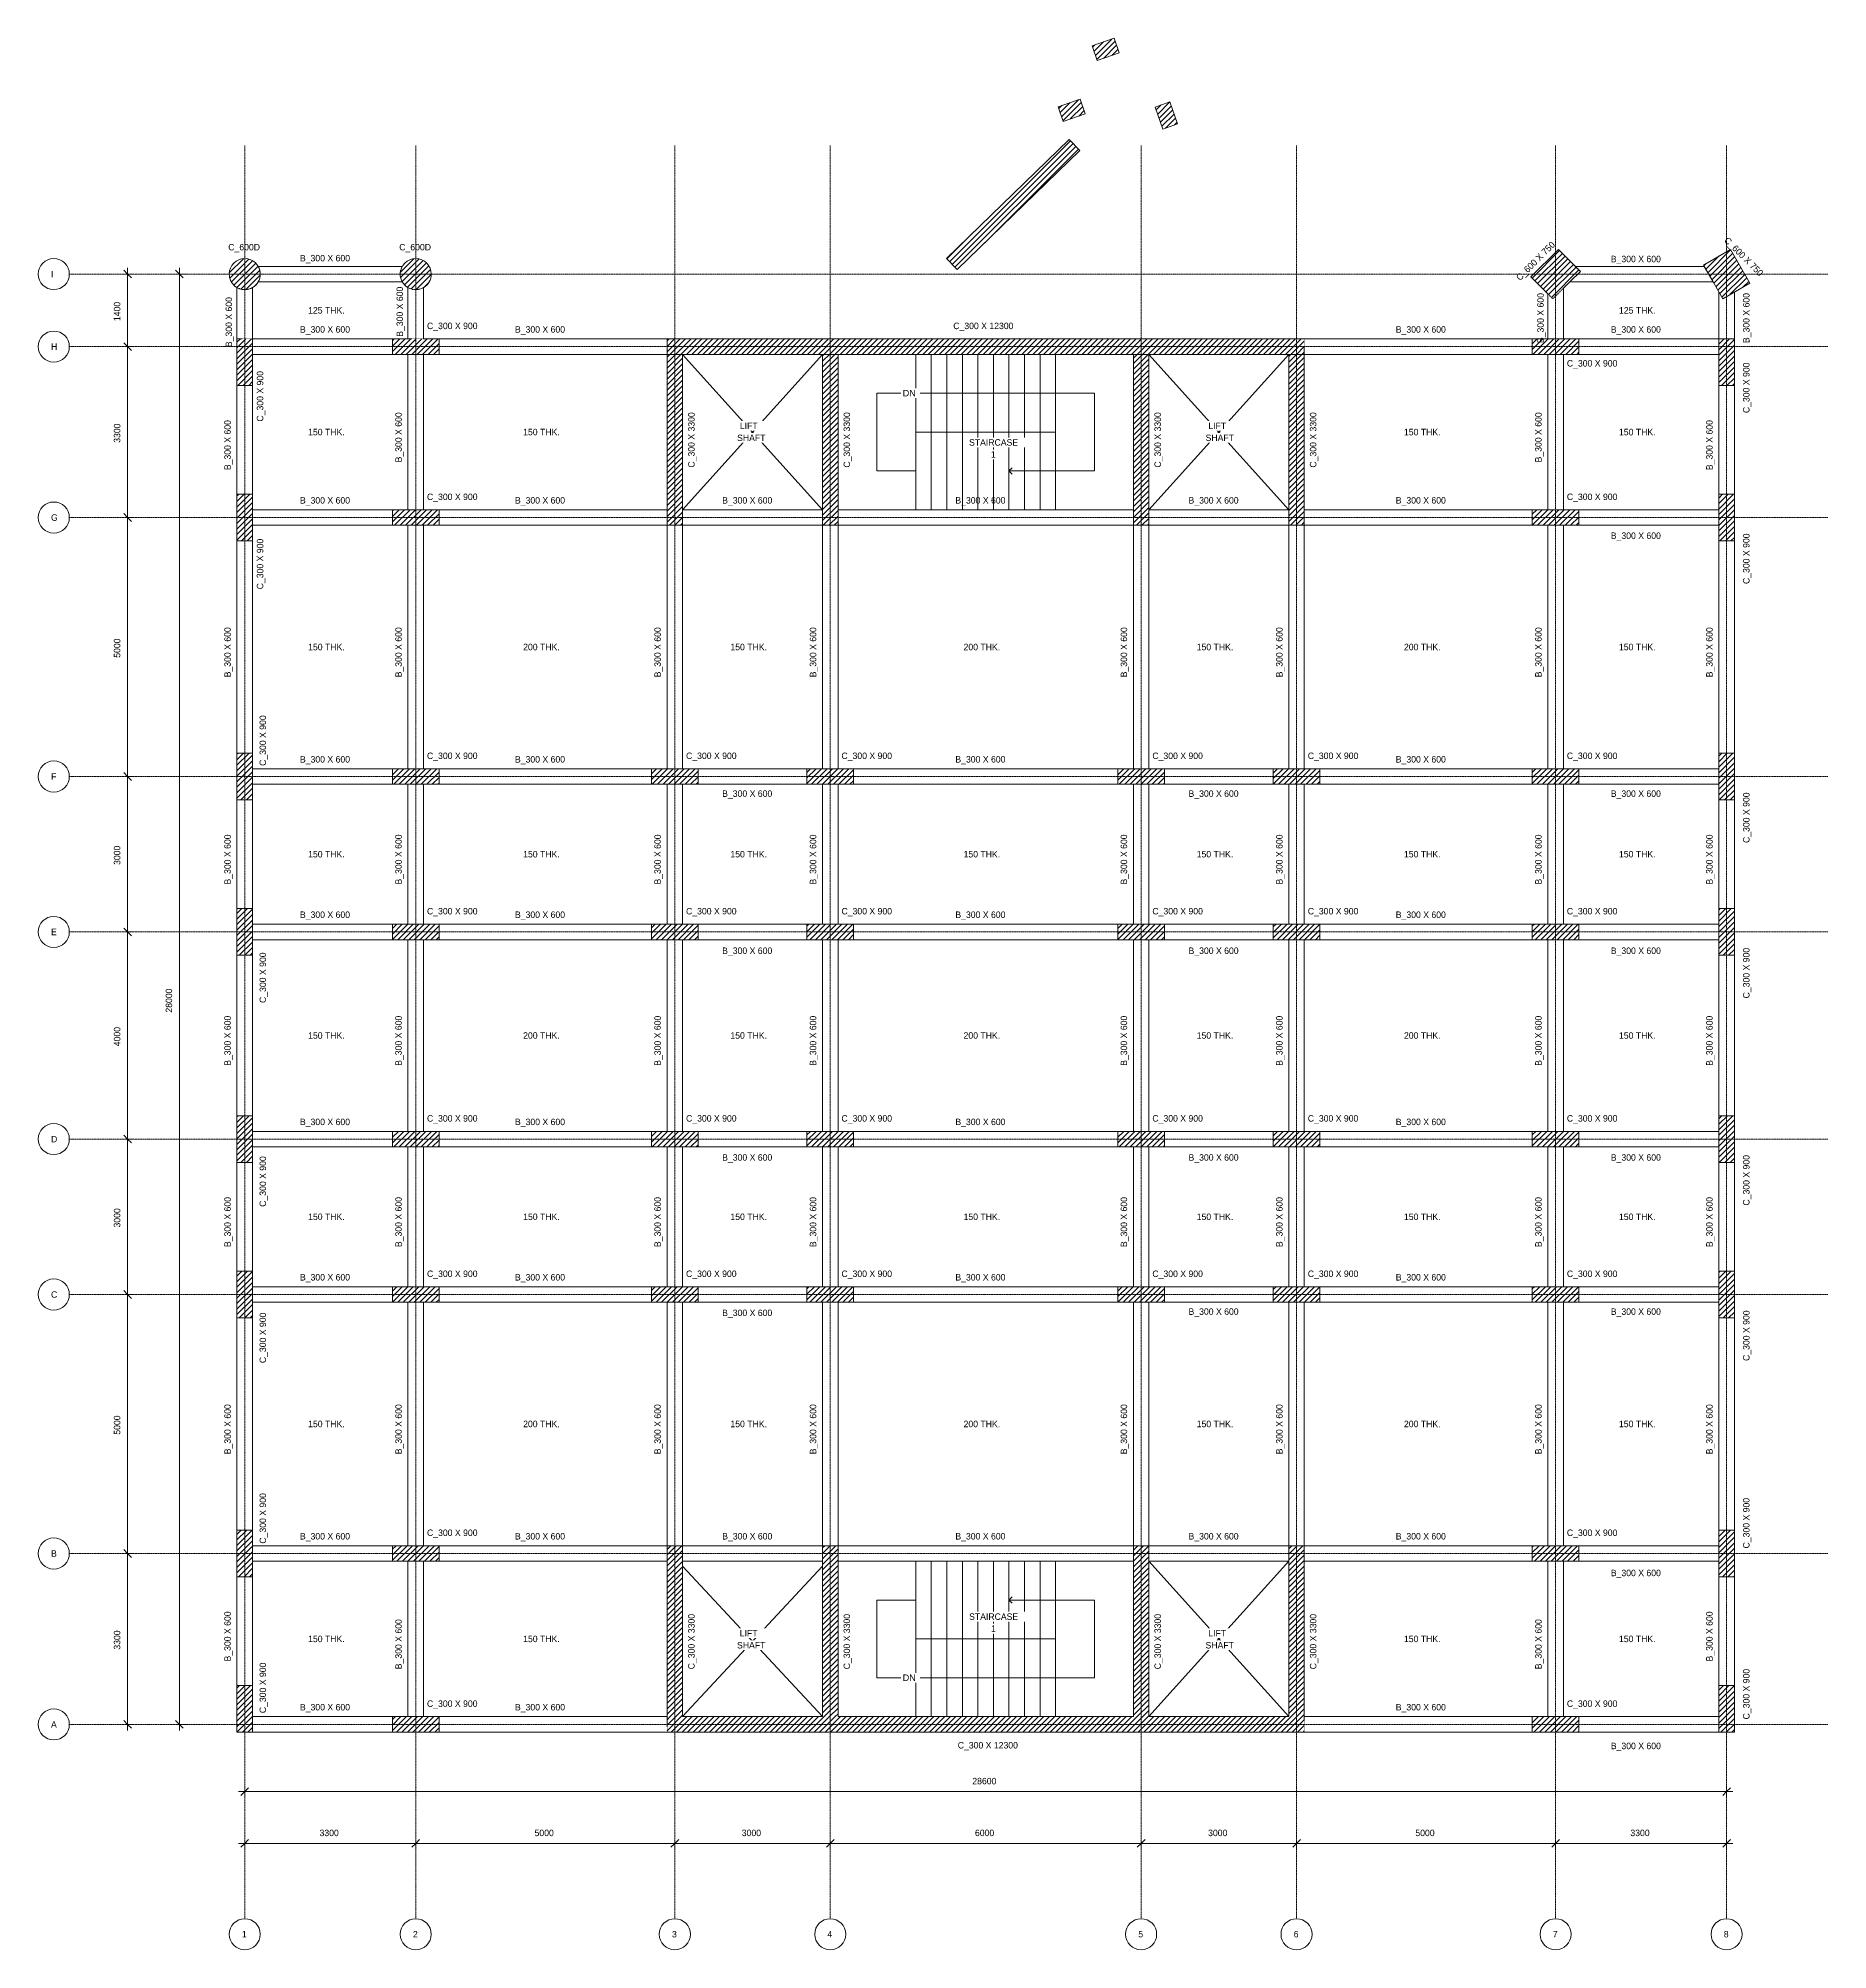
# Model space of a CAD drawing. Header units: millimetres. Extents: x -4286 to 30252, y -4651 to 32254.
import ezdxf

# ---------------------------------------------------------------- set-up
doc = ezdxf.new("R2010")
doc.units = ezdxf.units.MM
for name, pattern in [('Dash', [6.35, 3.175, -3.175]), ('Grid Line', [22.225, 12.7, -3.175, 3.175, -3.175]), ('Overhead', [3.96875, 2.38125, -1.5875])]:
    doc.linetypes.add(name, pattern=pattern)
for name, color, linetype, lineweight in [('A-ANNO-DIMS', 211, 'Continuous', 9), ('A-ANNO-DIMS-50', 211, 'Continuous', 9), ('A-DETL', 90, 'Continuous', 18), ('A-FLOR', 192, 'Continuous', 18), ('A-FLOR-IDEN', 11, 'Continuous', 9), ('G-ANNO-TEXT', 231, 'Continuous', 9), ('S-BEAM', 12, 'Continuous', 18), ('S-BEAM-HDLN', 1, 'Dash', 18), ('S-BEAM-IDEN', 2, 'Continuous', 9), ('S-COLS', 52, 'Continuous', 18), ('S-COLS-HDLN', 52, 'Dash', 18), ('S-COLS-IDEN', 171, 'Continuous', 9), ('S-GRID', 1, 'Continuous', 9), ('S-GRID-IDEN', 1, 'Continuous', 9), ('S-STRS', 31, 'Continuous', 18), ('S-STRS-ANNO', 31, 'Continuous', 18), ('S-STRS-IDEN', 31, 'Continuous', 18)]:
    doc.layers.add(name, color=color, linetype=linetype, lineweight=lineweight)
doc.styles.add('Arial', font='arial.ttf', dxfattribs={"height": 125})
doc.styles.add('JetBrains Mono', font='JetBrainsMono-VariableFont_wght.ttf', dxfattribs={"height": 125})
doc.dimstyles.new('Diagonal_-_2_5mm_JetBrains_Mono', dxfattribs={"dimscale": 304.8, "dimtxt": 176.918969, "dimasz": 0.492126, "dimexe": 0.393701, "dimexo": 0.246063, "dimgap": 0.287073, "dimtad": 1, "dimdec": 0, "dimzin": 0, "dimdsep": 46, "dimtxsty": 'JetBrains Mono', "dimblk1": 'OBLIQUE', "dimblk2": 'OBLIQUE', "dimsah": 1, "dimcen": 0.09, "dimdle": 0.393701, "dimazin": 0, "dimtfac": 1, "dimtdec": 4, "dimtix": 1, "dimtmove": 0, "dimatfit": 3, "dimfxl": 1, "dimtvp": 1, "dimtfill": 1, "dimtolj": 1, "dimtzin": 0, "dimarcsym": 2})
pattern_1 = [(45, (0, 0), (-53.03301, 53.03301), [])]

msp = doc.modelspace()

# ---------------------------------------------------------------- texts
at = {"layer": 'A-FLOR-IDEN', "char_height": 125, "width": 1026.16, "attachment_point": 1, "style": 'JetBrains Mono'}
for s, insert in [('125 THK.', (923.1, 27063)), ('125 THK.', (26223.1, 27063)), ('150 THK.', (923.1, 24713)), ('150 THK.', (5073.1, 24713)), ('150 THK.', (22073.1, 24713)), ('150 THK.', (26223.1, 24713)), ('150 THK.', (923.1, 20563)), ('200 THK.', (5073.1, 20563)), ('150 THK.', (9073.1, 20563)), ('200 THK.', (13573.1, 20563)), ('150 THK.', (18073.1, 20563)), ('200 THK.', (22073.1, 20563)), ('150 THK.', (26223.1, 20563)), ('150 THK.', (923.1, 16563)), ('150 THK.', (5073.1, 16563)), ('150 THK.', (9073.1, 16563)), ('150 THK.', (13573.1, 16563)), ('150 THK.', (18073.1, 16563)), ('150 THK.', (22073.1, 16563)), ('150 THK.', (26223.1, 16563)), ('150 THK.', (923.1, 13063)), ('200 THK.', (5073.1, 13063)), ('150 THK.', (9073.1, 13063)), ('200 THK.', (13573.1, 13063)), ('150 THK.', (18073.1, 13063)), ('200 THK.', (22073.1, 13063)), ('150 THK.', (26223.1, 13063)), ('150 THK.', (923.1, 9563)), ('150 THK.', (5073.1, 9563)), ('150 THK.', (9073.1, 9563)), ('150 THK.', (13573.1, 9563)), ('150 THK.', (18073.1, 9563)), ('150 THK.', (22073.1, 9563)), ('150 THK.', (26223.1, 9563)), ('150 THK.', (923.1, 5563)), ('200 THK.', (5073.1, 5563)), ('150 THK.', (9073.1, 5563)), ('200 THK.', (13573.1, 5563)), ('150 THK.', (18073.1, 5563)), ('200 THK.', (22073.1, 5563)), ('150 THK.', (26223.1, 5563)), ('150 THK.', (923.1, 1413)), ('150 THK.', (5073.1, 1413)), ('150 THK.', (22073.1, 1413)), ('150 THK.', (26223.1, 1413))]:
    msp.add_mtext(s, dxfattribs=dict(at, insert=insert))
at = {"layer": 'S-BEAM-IDEN', "char_height": 125, "width": 1410.97, "attachment_point": 1, "style": 'JetBrains Mono'}
for insert in [(765.1, 28070.6), (26065.1, 28054.1), (765.1, 26694.8), (4915.1, 26694.8), (21915.1, 26694.8), (26065.1, 26694.8), (765.1, 23394.8), (4915.1, 23394.8), (8915.1, 23394.8), (13415.1, 23394.8), (17915.1, 23394.8), (21915.1, 23394.8), (26065.1, 22712.2), (765.1, 18394.8), (4915.1, 18394.8), (13415.1, 18394.8), (21915.1, 18394.8), (8914.3, 17732.4), (17915.1, 17732.4), (26065.1, 17732.4), (765.1, 15394.8), (4915.1, 15394.8), (13415.1, 15394.8), (21915.1, 15394.8), (8914.3, 14699.6), (17915.1, 14699.6), (26065.1, 14699.6), (765.1, 11394.8), (4915.1, 11394.8), (13415.1, 11394.8), (21915.1, 11394.8), (8914.3, 10708.5), (17915.1, 10708.5), (26065.1, 10708.5), (765.1, 8394.8), (4915.1, 8394.8), (13415.1, 8394.8), (21915.1, 8394.8), (8914.3, 7708.5), (17915.1, 7731.9), (26065.1, 7731.9), (765.1, 3394.8), (4915.1, 3394.8), (8915.1, 3394.8), (13415.1, 3394.8), (17915.1, 3394.8), (21915.1, 3394.8), (26065.1, 2686.6), (765.1, 94.8), (4915.1, 94.8), (21915.1, 94.8), (26065.1, -653.3)]:
    msp.add_mtext('B_300 X 600', dxfattribs=dict(at, insert=insert))
at = {"layer": 'S-BEAM-IDEN', "char_height": 125, "width": 1410.97, "attachment_point": 1, "rotation": 90, "style": 'JetBrains Mono'}
for insert in [(2629.4, 26490.1), (24645.9, 26368), (28617.3, 26368), (-670.6, 26290.1), (-694.8, 23915.1), (2605.2, 24065.1), (24605.2, 24065.1), (27905.2, 23915.1), (-694.8, 19915.1), (2605.2, 19915.1), (7605.2, 19915.1), (10605.2, 19915.1), (16605.2, 19915.1), (19605.2, 19915.1), (24605.2, 19915.1), (27905.2, 19915.1), (-694.8, 15915.1), (2605.2, 15915.1), (7605.2, 15915.1), (10605.2, 15915.1), (16605.2, 15915.1), (19605.2, 15915.1), (24605.2, 15915.1), (27905.2, 15915.1), (-694.8, 12415.1), (2605.2, 12415.1), (7605.2, 12415.1), (10605.2, 12415.1), (16605.2, 12415.1), (19605.2, 12415.1), (24605.2, 12415.1), (27905.2, 12415.1), (-694.8, 8915.1), (2605.2, 8915.1), (7605.2, 8915.1), (10605.2, 8915.1), (16605.2, 8915.1), (19605.2, 8915.1), (24605.2, 8915.1), (27905.2, 8915.1), (-694.8, 4915.1), (2605.2, 4915.1), (7605.2, 4915.1), (10605.2, 4915.1), (16605.2, 4915.1), (19605.2, 4915.1), (24605.2, 4915.1), (27905.2, 4915.1), (-694.8, 915.1), (27905.2, 915.1), (2605.2, 765.1), (24605.2, 765.1)]:
    msp.add_mtext('B_300 X 600', dxfattribs=dict(at, insert=insert))
at = {"layer": 'S-COLS-IDEN', "char_height": 125, "attachment_point": 1, "style": 'JetBrains Mono'}
for s, insert, width in [('C_600D', (-618.5, 28282.7), 769.62), ('C_600D', (2681.5, 28282.7), 769.62), ('C_300 X 900', (3217, 26762.7), 1410.97), ('C_300 X 12300', (13374.1, 26762.7), 1667.51), ('C_300 X 900', (25217, 26039.8), 1410.97), ('C_300 X 900', (3217, 23462.7), 1410.97), ('C_300 X 900', (25217, 23462.7), 1410.97), ('C_300 X 900', (3217, 18462.7), 1410.97), ('C_300 X 900', (8217, 18462.7), 1410.97), ('C_300 X 900', (11217, 18462.7), 1410.97), ('C_300 X 900', (17217, 18462.7), 1410.97), ('C_300 X 900', (20217, 18462.7), 1410.97), ('C_300 X 900', (25217, 18462.7), 1410.97), ('C_300 X 900', (3217, 15462.7), 1410.97), ('C_300 X 900', (8217, 15462.7), 1410.97), ('C_300 X 900', (11217, 15462.7), 1410.97), ('C_300 X 900', (17217, 15462.7), 1410.97), ('C_300 X 900', (20217, 15462.7), 1410.97), ('C_300 X 900', (25217, 15462.7), 1410.97), ('C_300 X 900', (3217, 11462.7), 1410.97), ('C_300 X 900', (8217, 11462.7), 1410.97), ('C_300 X 900', (11217, 11462.7), 1410.97), ('C_300 X 900', (17217, 11462.7), 1410.97), ('C_300 X 900', (20217, 11462.7), 1410.97), ('C_300 X 900', (25217, 11462.7), 1410.97), ('C_300 X 900', (3217, 8462.7), 1410.97), ('C_300 X 900', (8217, 8462.7), 1410.97), ('C_300 X 900', (11217, 8462.7), 1410.97), ('C_300 X 900', (17217, 8462.7), 1410.97), ('C_300 X 900', (20217, 8462.7), 1410.97), ('C_300 X 900', (25217, 8462.7), 1410.97), ('C_300 X 900', (3217, 3462.7), 1410.97), ('C_300 X 900', (25217, 3462.7), 1410.97), ('C_300 X 900', (3217, 162.7), 1410.97), ('C_300 X 900', (25217, 162.7), 1410.97), ('C_300 X 12300', (13461, -640), 1667.51)]:
    msp.add_mtext(s, dxfattribs=dict(at, insert=insert, width=width))
for s, insert, width, rotation in [('C_600 X 750', (24223.4, 27652.1), 1410.97, 45), ('C_600 X 750', (28331.3, 28427.2), 1410.97, 315), ('C_300 X 900', (28617.3, 25017), 1410.97, 90), ('C_300 X 900', (-67.2, 24853), 1410.97, 90), ('C_300 X 3300', (8257.3, 23964), 1539.24, 90), ('C_300 X 3300', (11257.3, 23964), 1539.24, 90), ('C_300 X 3300', (17257.3, 23964), 1539.24, 90), ('C_300 X 3300', (20257.3, 23964), 1539.24, 90), ('C_300 X 900', (-67.2, 21614.9), 1410.97, 90), ('C_300 X 900', (28617.3, 21717), 1410.97, 90), ('C_300 X 900', (-14.2, 18205.8), 1410.97, 90), ('C_300 X 900', (28617.3, 16717), 1410.97, 90), ('C_300 X 900', (-14.2, 13628.2), 1410.97, 90), ('C_300 X 900', (28617.3, 13717), 1410.97, 90), ('C_300 X 900', (-14.2, 9693), 1410.97, 90), ('C_300 X 900', (28617.3, 9717), 1410.97, 90), ('C_300 X 900', (-14.2, 6674.7), 1410.97, 90), ('C_300 X 900', (28617.3, 6717), 1410.97, 90), ('C_300 X 900', (-14.2, 3189.4), 1410.97, 90), ('C_300 X 900', (28617.3, 3097), 1410.97, 90), ('C_300 X 3300', (8257.3, 764), 1539.24, 90), ('C_300 X 3300', (11257.3, 764), 1539.24, 90), ('C_300 X 3300', (17257.3, 764), 1539.24, 90), ('C_300 X 3300', (20257.3, 764), 1539.24, 90), ('C_300 X 900', (-14.2, -83), 1410.97, 90), ('C_300 X 900', (28617.3, -203), 1410.97, 90)]:
    msp.add_mtext(s, dxfattribs=dict(at, insert=insert, width=width, rotation=rotation))

# ---------------------------------------------------------------- blocks, each defined once
blk = doc.blocks.new('Grid - M_Grid Head - Circle-24584-01 1st Floor Lvl_')
at = {"layer": 'S-GRID-IDEN'}
blk.add_circle((0, 0), 6, dxfattribs=at)
blk = doc.blocks.new('DIMBLOCK1-01 1st Floor Lvl_')
at = {"layer": 'A-ANNO-DIMS-50', "lineweight": 35, "transparency": 16777216}
for p, q in [((-300, -2597), (-225, -2522)), ((3000, -2597), (3075, -2522)), ((-300, -2597), (-375, -2672)), ((3000, -2597), (2925, -2672))]:
    blk.add_line(p, q, dxfattribs=at)
at = {"layer": 'A-ANNO-DIMS-50', "transparency": 16777216}
for p, q in [((-300, -2597), (-300, -2566)), ((3000, -2597), (3000, -2566)), ((-420, -2597), (3000, -2597)), ((-300, -2597), (-300, -2717)), ((3000, -2597), (3000, -2717))]:
    blk.add_line(p, q, dxfattribs=at)
at = {"layer": 'A-ANNO-DIMS-50', "color": 0, "transparency": 16777216, "insert": (1143, -2332), "char_height": 125, "width": 496.29, "attachment_point": 1, "line_spacing_factor": 1.102871, "style": 'JetBrains Mono', "bg_fill": 3, "box_fill_scale": 1.25, "bg_fill_color": 9, "bg_fill_true_color": 13158600, "bg_fill_transparency": 0}
blk.add_mtext('3300', dxfattribs=at)
blk = doc.blocks.new('_Oblique')
at = {"color": 0, "linetype": 'ByBlock', "lineweight": -2}
blk.add_line((-0.5, -0.5), (0.5, 0.5), dxfattribs=at)
blk = doc.blocks.new('DIMBLOCK2-01 1st Floor Lvl_')
at = {"layer": 'A-ANNO-DIMS-50', "lineweight": 35, "transparency": 16777216}
for p, q in [((3000, -2597), (3075, -2522)), ((8000, -2597), (8075, -2522)), ((3000, -2597), (2925, -2672)), ((8000, -2597), (7925, -2672))]:
    blk.add_line(p, q, dxfattribs=at)
at = {"layer": 'A-ANNO-DIMS-50', "transparency": 16777216}
for p, q in [((3000, -2597), (3000, -2566)), ((8000, -2597), (8000, -2566)), ((3000, -2597), (8000, -2597)), ((3000, -2597), (3000, -2717)), ((8000, -2597), (8000, -2717))]:
    blk.add_line(p, q, dxfattribs=at)
at = {"layer": 'A-ANNO-DIMS-50', "color": 0, "transparency": 16777216, "insert": (5293, -2332), "char_height": 125, "width": 496.29, "attachment_point": 1, "line_spacing_factor": 1.102871, "style": 'JetBrains Mono', "bg_fill": 3, "box_fill_scale": 1.25, "bg_fill_color": 9, "bg_fill_true_color": 13158600, "bg_fill_transparency": 0}
blk.add_mtext('5000', dxfattribs=at)
blk = doc.blocks.new('DIMBLOCK3-01 1st Floor Lvl_')
at = {"layer": 'A-ANNO-DIMS-50', "lineweight": 35, "transparency": 16777216}
for p, q in [((8000, -2597), (8075, -2522)), ((11000, -2597), (11075, -2522)), ((8000, -2597), (7925, -2672)), ((11000, -2597), (10925, -2672))]:
    blk.add_line(p, q, dxfattribs=at)
at = {"layer": 'A-ANNO-DIMS-50', "transparency": 16777216}
for p, q in [((8000, -2597), (8000, -2566)), ((11000, -2597), (11000, -2566)), ((8000, -2597), (11000, -2597)), ((8000, -2597), (8000, -2717)), ((11000, -2597), (11000, -2717))]:
    blk.add_line(p, q, dxfattribs=at)
at = {"layer": 'A-ANNO-DIMS-50', "color": 0, "transparency": 16777216, "insert": (9293, -2332), "char_height": 125, "width": 496.29, "attachment_point": 1, "line_spacing_factor": 1.102871, "style": 'JetBrains Mono', "bg_fill": 3, "box_fill_scale": 1.25, "bg_fill_color": 9, "bg_fill_true_color": 13158600, "bg_fill_transparency": 0}
blk.add_mtext('3000', dxfattribs=at)
blk = doc.blocks.new('DIMBLOCK4-01 1st Floor Lvl_')
at = {"layer": 'A-ANNO-DIMS-50', "lineweight": 35, "transparency": 16777216}
for p, q in [((11000, -2597), (11075, -2522)), ((17000, -2597), (17075, -2522)), ((11000, -2597), (10925, -2672)), ((17000, -2597), (16925, -2672))]:
    blk.add_line(p, q, dxfattribs=at)
at = {"layer": 'A-ANNO-DIMS-50', "transparency": 16777216}
for p, q in [((11000, -2597), (11000, -2566)), ((17000, -2597), (17000, -2566)), ((11000, -2597), (17000, -2597)), ((11000, -2597), (11000, -2717)), ((17000, -2597), (17000, -2717))]:
    blk.add_line(p, q, dxfattribs=at)
at = {"layer": 'A-ANNO-DIMS-50', "color": 0, "transparency": 16777216, "insert": (13793, -2332), "char_height": 125, "width": 496.29, "attachment_point": 1, "line_spacing_factor": 1.102871, "style": 'JetBrains Mono', "bg_fill": 3, "box_fill_scale": 1.25, "bg_fill_color": 9, "bg_fill_true_color": 13158600, "bg_fill_transparency": 0}
blk.add_mtext('6000', dxfattribs=at)
blk = doc.blocks.new('DIMBLOCK5-01 1st Floor Lvl_')
at = {"layer": 'A-ANNO-DIMS-50', "lineweight": 35, "transparency": 16777216}
for p, q in [((17000, -2597), (17075, -2522)), ((20000, -2597), (20075, -2522)), ((17000, -2597), (16925, -2672)), ((20000, -2597), (19925, -2672))]:
    blk.add_line(p, q, dxfattribs=at)
at = {"layer": 'A-ANNO-DIMS-50', "transparency": 16777216}
for p, q in [((17000, -2597), (17000, -2566)), ((20000, -2597), (20000, -2566)), ((17000, -2597), (20000, -2597)), ((17000, -2597), (17000, -2717)), ((20000, -2597), (20000, -2717))]:
    blk.add_line(p, q, dxfattribs=at)
at = {"layer": 'A-ANNO-DIMS-50', "color": 0, "transparency": 16777216, "insert": (18293, -2332), "char_height": 125, "width": 496.29, "attachment_point": 1, "line_spacing_factor": 1.102871, "style": 'JetBrains Mono', "bg_fill": 3, "box_fill_scale": 1.25, "bg_fill_color": 9, "bg_fill_true_color": 13158600, "bg_fill_transparency": 0}
blk.add_mtext('3000', dxfattribs=at)
blk = doc.blocks.new('DIMBLOCK6-01 1st Floor Lvl_')
at = {"layer": 'A-ANNO-DIMS-50', "lineweight": 35, "transparency": 16777216}
for p, q in [((20000, -2597), (20075, -2522)), ((25000, -2597), (25075, -2522)), ((20000, -2597), (19925, -2672)), ((25000, -2597), (24925, -2672))]:
    blk.add_line(p, q, dxfattribs=at)
at = {"layer": 'A-ANNO-DIMS-50', "transparency": 16777216}
for p, q in [((20000, -2597), (20000, -2566)), ((25000, -2597), (25000, -2566)), ((20000, -2597), (25000, -2597)), ((20000, -2597), (20000, -2717)), ((25000, -2597), (25000, -2717))]:
    blk.add_line(p, q, dxfattribs=at)
at = {"layer": 'A-ANNO-DIMS-50', "color": 0, "transparency": 16777216, "insert": (22293, -2332), "char_height": 125, "width": 496.29, "attachment_point": 1, "line_spacing_factor": 1.102871, "style": 'JetBrains Mono', "bg_fill": 3, "box_fill_scale": 1.25, "bg_fill_color": 9, "bg_fill_true_color": 13158600, "bg_fill_transparency": 0}
blk.add_mtext('5000', dxfattribs=at)
blk = doc.blocks.new('DIMBLOCK7-01 1st Floor Lvl_')
at = {"layer": 'A-ANNO-DIMS-50', "lineweight": 35, "transparency": 16777216}
for p, q in [((25000, -2597), (25075, -2522)), ((28300, -2597), (28375, -2522)), ((25000, -2597), (24925, -2672)), ((28300, -2597), (28225, -2672))]:
    blk.add_line(p, q, dxfattribs=at)
at = {"layer": 'A-ANNO-DIMS-50', "transparency": 16777216}
for p, q in [((25000, -2597), (25000, -2566)), ((28300, -2597), (28300, -2566)), ((25000, -2597), (28420, -2597)), ((25000, -2597), (25000, -2717)), ((28300, -2597), (28300, -2717))]:
    blk.add_line(p, q, dxfattribs=at)
at = {"layer": 'A-ANNO-DIMS-50', "color": 0, "transparency": 16777216, "insert": (26443, -2332), "char_height": 125, "width": 496.29, "attachment_point": 1, "line_spacing_factor": 1.102871, "style": 'JetBrains Mono', "bg_fill": 3, "box_fill_scale": 1.25, "bg_fill_color": 9, "bg_fill_true_color": 13158600, "bg_fill_transparency": 0}
blk.add_mtext('3300', dxfattribs=at)
blk = doc.blocks.new('DIMBLOCK8-01 1st Floor Lvl_')
at = {"layer": 'A-ANNO-DIMS-50', "lineweight": 35, "transparency": 16777216}
for p, q in [((-2562, 3000), (-2637, 3075)), ((-2562, 3000), (-2487, 2925)), ((-2562, -300), (-2637, -225)), ((-2562, -300), (-2487, -375))]:
    blk.add_line(p, q, dxfattribs=at)
at = {"layer": 'A-ANNO-DIMS-50', "transparency": 16777216}
for p, q in [((-2562, 3000), (-2593, 3000)), ((-2562, -420), (-2562, 3000)), ((-2562, 3000), (-2442, 3000)), ((-2562, -300), (-2593, -300)), ((-2562, -300), (-2442, -300))]:
    blk.add_line(p, q, dxfattribs=at)
at = {"layer": 'A-ANNO-DIMS-50', "color": 0, "transparency": 16777216, "insert": (-2827, 1143), "char_height": 125, "width": 496.29, "attachment_point": 1, "rotation": 90, "line_spacing_factor": 1.102871, "style": 'JetBrains Mono', "bg_fill": 3, "box_fill_scale": 1.25, "bg_fill_color": 9, "bg_fill_true_color": 13158600, "bg_fill_transparency": 0}
blk.add_mtext('3300', dxfattribs=at)
blk = doc.blocks.new('DIMBLOCK9-01 1st Floor Lvl_')
at = {"layer": 'A-ANNO-DIMS-50', "lineweight": 35, "transparency": 16777216}
for p, q in [((-2562, 8000), (-2637, 8075)), ((-2562, 8000), (-2487, 7925)), ((-2562, 3000), (-2637, 3075)), ((-2562, 3000), (-2487, 2925))]:
    blk.add_line(p, q, dxfattribs=at)
at = {"layer": 'A-ANNO-DIMS-50', "transparency": 16777216}
for p, q in [((-2562, 8000), (-2593, 8000)), ((-2562, 3000), (-2562, 8000)), ((-2562, 8000), (-2442, 8000)), ((-2562, 3000), (-2593, 3000)), ((-2562, 3000), (-2442, 3000))]:
    blk.add_line(p, q, dxfattribs=at)
at = {"layer": 'A-ANNO-DIMS-50', "color": 0, "transparency": 16777216, "insert": (-2827, 5293), "char_height": 125, "width": 496.29, "attachment_point": 1, "rotation": 90, "line_spacing_factor": 1.102871, "style": 'JetBrains Mono', "bg_fill": 3, "box_fill_scale": 1.25, "bg_fill_color": 9, "bg_fill_true_color": 13158600, "bg_fill_transparency": 0}
blk.add_mtext('5000', dxfattribs=at)
blk = doc.blocks.new('DIMBLOCK10-01 1st Floor Lvl_')
at = {"layer": 'A-ANNO-DIMS-50', "lineweight": 35, "transparency": 16777216}
for p, q in [((-2562, 11000), (-2637, 11075)), ((-2562, 11000), (-2487, 10925)), ((-2562, 8000), (-2637, 8075)), ((-2562, 8000), (-2487, 7925))]:
    blk.add_line(p, q, dxfattribs=at)
at = {"layer": 'A-ANNO-DIMS-50', "transparency": 16777216}
for p, q in [((-2562, 11000), (-2593, 11000)), ((-2562, 8000), (-2562, 11000)), ((-2562, 11000), (-2442, 11000)), ((-2562, 8000), (-2593, 8000)), ((-2562, 8000), (-2442, 8000))]:
    blk.add_line(p, q, dxfattribs=at)
at = {"layer": 'A-ANNO-DIMS-50', "color": 0, "transparency": 16777216, "insert": (-2827, 9293), "char_height": 125, "width": 496.29, "attachment_point": 1, "rotation": 90, "line_spacing_factor": 1.102871, "style": 'JetBrains Mono', "bg_fill": 3, "box_fill_scale": 1.25, "bg_fill_color": 9, "bg_fill_true_color": 13158600, "bg_fill_transparency": 0}
blk.add_mtext('3000', dxfattribs=at)
blk = doc.blocks.new('DIMBLOCK11-01 1st Floor Lvl_')
at = {"layer": 'A-ANNO-DIMS-50', "lineweight": 35, "transparency": 16777216}
for p, q in [((-2562, 15000), (-2637, 15075)), ((-2562, 15000), (-2487, 14925)), ((-2562, 11000), (-2637, 11075)), ((-2562, 11000), (-2487, 10925))]:
    blk.add_line(p, q, dxfattribs=at)
at = {"layer": 'A-ANNO-DIMS-50', "transparency": 16777216}
for p, q in [((-2562, 15000), (-2593, 15000)), ((-2562, 11000), (-2562, 15000)), ((-2562, 15000), (-2442, 15000)), ((-2562, 11000), (-2593, 11000)), ((-2562, 11000), (-2442, 11000))]:
    blk.add_line(p, q, dxfattribs=at)
at = {"layer": 'A-ANNO-DIMS-50', "color": 0, "transparency": 16777216, "insert": (-2827, 12793), "char_height": 125, "width": 496.29, "attachment_point": 1, "rotation": 90, "line_spacing_factor": 1.102871, "style": 'JetBrains Mono', "bg_fill": 3, "box_fill_scale": 1.25, "bg_fill_color": 9, "bg_fill_true_color": 13158600, "bg_fill_transparency": 0}
blk.add_mtext('4000', dxfattribs=at)
blk = doc.blocks.new('DIMBLOCK12-01 1st Floor Lvl_')
at = {"layer": 'A-ANNO-DIMS-50', "lineweight": 35, "transparency": 16777216}
for p, q in [((-2562, 18000), (-2637, 18075)), ((-2562, 18000), (-2487, 17925)), ((-2562, 15000), (-2637, 15075)), ((-2562, 15000), (-2487, 14925))]:
    blk.add_line(p, q, dxfattribs=at)
at = {"layer": 'A-ANNO-DIMS-50', "transparency": 16777216}
for p, q in [((-2562, 18000), (-2593, 18000)), ((-2562, 15000), (-2562, 18000)), ((-2562, 18000), (-2442, 18000)), ((-2562, 15000), (-2593, 15000)), ((-2562, 15000), (-2442, 15000))]:
    blk.add_line(p, q, dxfattribs=at)
at = {"layer": 'A-ANNO-DIMS-50', "color": 0, "transparency": 16777216, "insert": (-2827, 16293), "char_height": 125, "width": 496.29, "attachment_point": 1, "rotation": 90, "line_spacing_factor": 1.102871, "style": 'JetBrains Mono', "bg_fill": 3, "box_fill_scale": 1.25, "bg_fill_color": 9, "bg_fill_true_color": 13158600, "bg_fill_transparency": 0}
blk.add_mtext('3000', dxfattribs=at)
blk = doc.blocks.new('DIMBLOCK13-01 1st Floor Lvl_')
at = {"layer": 'A-ANNO-DIMS-50', "lineweight": 35, "transparency": 16777216}
for p, q in [((-2562, 23000), (-2637, 23075)), ((-2562, 23000), (-2487, 22925)), ((-2562, 18000), (-2637, 18075)), ((-2562, 18000), (-2487, 17925))]:
    blk.add_line(p, q, dxfattribs=at)
at = {"layer": 'A-ANNO-DIMS-50', "transparency": 16777216}
for p, q in [((-2562, 23000), (-2593, 23000)), ((-2562, 18000), (-2562, 23000)), ((-2562, 23000), (-2442, 23000)), ((-2562, 18000), (-2593, 18000)), ((-2562, 18000), (-2442, 18000))]:
    blk.add_line(p, q, dxfattribs=at)
at = {"layer": 'A-ANNO-DIMS-50', "color": 0, "transparency": 16777216, "insert": (-2827, 20293), "char_height": 125, "width": 496.29, "attachment_point": 1, "rotation": 90, "line_spacing_factor": 1.102871, "style": 'JetBrains Mono', "bg_fill": 3, "box_fill_scale": 1.25, "bg_fill_color": 9, "bg_fill_true_color": 13158600, "bg_fill_transparency": 0}
blk.add_mtext('5000', dxfattribs=at)
blk = doc.blocks.new('DIMBLOCK14-01 1st Floor Lvl_')
at = {"layer": 'A-ANNO-DIMS-50', "lineweight": 35, "transparency": 16777216}
for p, q in [((-2562, 26300), (-2637, 26375)), ((-2562, 26300), (-2487, 26225)), ((-2562, 23000), (-2637, 23075)), ((-2562, 23000), (-2487, 22925))]:
    blk.add_line(p, q, dxfattribs=at)
at = {"layer": 'A-ANNO-DIMS-50', "transparency": 16777216}
for p, q in [((-2562, 26300), (-2593, 26300)), ((-2562, 23000), (-2562, 26300)), ((-2562, 26300), (-2442, 26300)), ((-2562, 23000), (-2593, 23000)), ((-2562, 23000), (-2442, 23000))]:
    blk.add_line(p, q, dxfattribs=at)
at = {"layer": 'A-ANNO-DIMS-50', "color": 0, "transparency": 16777216, "insert": (-2827, 24443), "char_height": 125, "width": 496.29, "attachment_point": 1, "rotation": 90, "line_spacing_factor": 1.102871, "style": 'JetBrains Mono', "bg_fill": 3, "box_fill_scale": 1.25, "bg_fill_color": 9, "bg_fill_true_color": 13158600, "bg_fill_transparency": 0}
blk.add_mtext('3300', dxfattribs=at)
blk = doc.blocks.new('DIMBLOCK15-01 1st Floor Lvl_')
at = {"layer": 'A-ANNO-DIMS-50', "lineweight": 35, "transparency": 16777216}
for p, q in [((-2562, 27700), (-2637, 27775)), ((-2562, 27700), (-2487, 27625)), ((-2562, 26300), (-2637, 26375)), ((-2562, 26300), (-2487, 26225))]:
    blk.add_line(p, q, dxfattribs=at)
at = {"layer": 'A-ANNO-DIMS-50', "transparency": 16777216}
for p, q in [((-2562, 27700), (-2593, 27700)), ((-2562, 26300), (-2562, 27820)), ((-2562, 27700), (-2442, 27700)), ((-2562, 26300), (-2593, 26300)), ((-2562, 26300), (-2442, 26300))]:
    blk.add_line(p, q, dxfattribs=at)
at = {"layer": 'A-ANNO-DIMS-50', "color": 0, "transparency": 16777216, "insert": (-2827, 26793), "char_height": 125, "width": 496.29, "attachment_point": 1, "rotation": 90, "line_spacing_factor": 1.102871, "style": 'JetBrains Mono', "bg_fill": 3, "box_fill_scale": 1.25, "bg_fill_color": 9, "bg_fill_true_color": 13158600, "bg_fill_transparency": 0}
blk.add_mtext('1400', dxfattribs=at)
blk = doc.blocks.new('DIMBLOCK16-01 1st Floor Lvl_')
at = {"layer": 'A-ANNO-DIMS-50', "lineweight": 35, "transparency": 16777216}
for p, q in [((-1562, 27700), (-1637, 27775)), ((-1562, 27700), (-1487, 27625)), ((-1562, -300), (-1637, -225)), ((-1562, -300), (-1487, -375))]:
    blk.add_line(p, q, dxfattribs=at)
at = {"layer": 'A-ANNO-DIMS-50', "transparency": 16777216}
for p, q in [((-1562, 27700), (-1593, 27700)), ((-1562, -420), (-1562, 27820)), ((-1562, 27700), (-1442, 27700)), ((-1562, -300), (-1593, -300)), ((-1562, -300), (-1442, -300))]:
    blk.add_line(p, q, dxfattribs=at)
at = {"layer": 'A-ANNO-DIMS-50', "color": 0, "transparency": 16777216, "insert": (-1827, 13442), "char_height": 125, "width": 620.37, "attachment_point": 1, "rotation": 90, "line_spacing_factor": 1.102871, "style": 'JetBrains Mono', "bg_fill": 3, "box_fill_scale": 1.25, "bg_fill_color": 9, "bg_fill_true_color": 13158600, "bg_fill_transparency": 0}
blk.add_mtext('28000', dxfattribs=at)
blk = doc.blocks.new('DIMBLOCK17-01 1st Floor Lvl_')
at = {"layer": 'A-ANNO-DIMS-50', "transparency": 16777216}
for p, q in [((-420, -1597), (28420, -1597)), ((-300, -1597), (-300, -1566)), ((-300, -1597), (-300, -1717)), ((28300, -1597), (28300, -1566)), ((28300, -1597), (28300, -1717))]:
    blk.add_line(p, q, dxfattribs=at)
at = {"layer": 'A-ANNO-DIMS-50', "lineweight": 35, "transparency": 16777216}
for p, q in [((-300, -1597), (-375, -1672)), ((-300, -1597), (-225, -1522)), ((28300, -1597), (28225, -1672)), ((28300, -1597), (28375, -1522))]:
    blk.add_line(p, q, dxfattribs=at)
at = {"layer": 'A-ANNO-DIMS-50', "color": 0, "transparency": 16777216, "insert": (13742, -1332), "char_height": 125, "width": 620.37, "attachment_point": 1, "line_spacing_factor": 1.102871, "style": 'JetBrains Mono', "bg_fill": 3, "box_fill_scale": 1.25, "bg_fill_color": 9, "bg_fill_true_color": 13158600, "bg_fill_transparency": 0}
blk.add_mtext('28600', dxfattribs=at)

# ---------------------------------------------------------------- hatches: boundary and pattern name
at = {"layer": 'S-COLS'}
h = msp.add_hatch(dxfattribs=at)
h.set_pattern_fill('FP_3', color=8, style=0, pattern_type=2)
h.set_pattern_definition(pattern_1)
h.paths.add_polyline_path([(16151.8, 31822.9), (16576.9, 31970.5), (16478.4, 32253.9), (16053.4, 32106.2)])
h = msp.add_hatch(dxfattribs=at)
h.set_pattern_fill('FP_3', color=8, style=0, pattern_type=2)
h.set_pattern_definition(pattern_1)
h.paths.add_polyline_path([(15496.5, 30647.5), (15921.6, 30795.2), (15823.1, 31078.5), (15398, 30930.8)])
h = msp.add_hatch(dxfattribs=at)
h.set_pattern_fill('FP_2', color=8, style=0, pattern_type=2)
h.set_pattern_definition(pattern_1)
h.paths.add_polyline_path([(17421.4, 30500.9), (17704.8, 30599.4), (17557.1, 31024.5), (17273.7, 30926)])
h = msp.add_hatch(dxfattribs=at)
h.set_pattern_fill('FP_1', color=8, style=0, pattern_type=2)
h.set_pattern_definition(pattern_1)
h.paths.add_polyline_path([(13452.1, 27786.2), (15819.5, 30085.2), (15610.5, 30300.4), (13243.1, 28001.4)])
h = msp.add_hatch(dxfattribs=at)
h.set_pattern_fill('FP_2', color=8, style=0, pattern_type=2)
h.set_pattern_definition(pattern_1)
h.paths.add_polyline_path([(24947, 27222.7), (25477.3, 27753), (25053, 28177.3), (24522.7, 27647), (24850, 27319.7)])
h = msp.add_hatch(dxfattribs=at)
h.set_pattern_fill('FP_3', color=8, style=0, pattern_type=2)
h.set_pattern_definition(pattern_1)
h.paths.add_polyline_path([(28227.7, 27225.2), (28747.3, 27525.2), (28372.3, 28174.8), (27852.7, 27874.8), (28150, 27359.8)])
h = msp.add_hatch(dxfattribs=at)
h.set_pattern_fill('FP_1', color=8, style=0, pattern_type=2)
h.set_pattern_definition(pattern_1)
h.paths.add_polyline_path([(-314.3, 27400.3), (-257.3, 27403.1), (-201.9, 27416.5), (-150, 27440.2), (-117.3, 27462), (-87.9, 27487.9), (-62, 27517.4), (-40.2, 27550), (-18.1, 27597.4), (-4.6, 27647.9), (0, 27700), (-5.8, 27758.5), (-22.8, 27814.8), (-50.6, 27866.7), (-87.9, 27912.1), (-133.3, 27949.4), (-185.2, 27977.2), (-241.5, 27994.2), (-300, 28000), (-358.5, 27994.2), (-414.8, 27977.2), (-466.7, 27949.4), (-512.1, 27912.1), (-549.4, 27866.7), (-577.2, 27814.8), (-594.3, 27757.9), (-600, 27700), (-594.6, 27643.2), (-578.5, 27588.5), (-552.4, 27537.8), (-517.1, 27493), (-474, 27455.6), (-424.6, 27427.1), (-370.7, 27408.5)])
h = msp.add_hatch(dxfattribs=at)
h.set_pattern_fill('FP_1', color=8, style=0, pattern_type=2)
h.set_pattern_definition(pattern_1)
h.paths.add_polyline_path([(3000, 27400), (3052.1, 27404.6), (3102.6, 27418.1), (3150, 27440.2), (3192.8, 27470.2), (3229.8, 27507.1), (3259.8, 27550), (3281.9, 27597.4), (3295.4, 27647.9), (3300, 27700), (3294.2, 27758.5), (3277.2, 27814.8), (3249.4, 27866.7), (3212.1, 27912.1), (3166.7, 27949.4), (3114.8, 27977.2), (3058.5, 27994.2), (3000, 28000), (2941.5, 27994.2), (2885.2, 27977.2), (2833.3, 27949.4), (2787.9, 27912.1), (2750.6, 27866.7), (2722.8, 27814.8), (2705.7, 27757.9), (2700, 27700), (2704.6, 27647.9), (2718.1, 27597.4), (2740.2, 27550), (2770.2, 27507.2), (2807.2, 27470.2), (2850, 27440.2), (2897.4, 27418.1), (2947.9, 27404.6)])
h = msp.add_hatch(dxfattribs=at)
h.set_pattern_fill('FP_1', color=8, style=0, pattern_type=2)
h.set_pattern_definition(pattern_1)
h.paths.add_polyline_path([(-150, 25550), (-150, 26450), (-450, 26450), (-450, 25550)])
h = msp.add_hatch(dxfattribs=at)
h.set_pattern_fill('FP_1', color=8, style=0, pattern_type=2)
h.set_pattern_definition(pattern_1)
h.paths.add_polyline_path([(3450, 26150), (3450, 26450), (2550, 26450), (2550, 26150), (3150, 26150)])
h = msp.add_hatch(dxfattribs=at)
h.set_pattern_fill('FP_1', color=8, style=0, pattern_type=2)
h.set_pattern_definition(pattern_1)
h.paths.add_polyline_path([(20150, 26150), (20150, 26450), (7850, 26450), (7850, 26150), (12983.3, 26150)])
h = msp.add_hatch(dxfattribs=at)
h.set_pattern_fill('FP_1', color=8, style=0, pattern_type=2)
h.set_pattern_definition(pattern_1)
h.paths.add_polyline_path([(25450, 26150), (25450, 26450), (24550, 26450), (24550, 26150), (25150, 26150)])
h = msp.add_hatch(dxfattribs=at)
h.set_pattern_fill('FP_1', color=8, style=0, pattern_type=2)
h.set_pattern_definition(pattern_1)
h.paths.add_polyline_path([(28450, 25550), (28450, 26450), (28150, 26450), (28150, 25550)])
h = msp.add_hatch(dxfattribs=at)
h.set_pattern_fill('FP_1', color=8, style=0, pattern_type=2)
h.set_pattern_definition(pattern_1)
h.paths.add_polyline_path([(8150, 22850), (8150, 26150), (7850, 26150), (7850, 22850)])
h = msp.add_hatch(dxfattribs=at)
h.set_pattern_fill('FP_1', color=8, style=0, pattern_type=2)
h.set_pattern_definition(pattern_1)
h.paths.add_polyline_path([(11150, 22850), (11150, 26150), (10850, 26150), (10850, 22850)])
h = msp.add_hatch(dxfattribs=at)
h.set_pattern_fill('FP_1', color=8, style=0, pattern_type=2)
h.set_pattern_definition(pattern_1)
h.paths.add_polyline_path([(17150, 22850), (17150, 26150), (16850, 26150), (16850, 22850)])
h = msp.add_hatch(dxfattribs=at)
h.set_pattern_fill('FP_1', color=8, style=0, pattern_type=2)
h.set_pattern_definition(pattern_1)
h.paths.add_polyline_path([(20150, 22850), (20150, 26150), (19850, 26150), (19850, 22850)])
h = msp.add_hatch(dxfattribs=at)
h.set_pattern_fill('FP_1', color=8, style=0, pattern_type=2)
h.set_pattern_definition(pattern_1)
h.paths.add_polyline_path([(-150, 22550), (-150, 23450), (-450, 23450), (-450, 22550)])
h = msp.add_hatch(dxfattribs=at)
h.set_pattern_fill('FP_1', color=8, style=0, pattern_type=2)
h.set_pattern_definition(pattern_1)
h.paths.add_polyline_path([(28150, 22550), (28450, 22550), (28450, 23450), (28150, 23450), (28150, 22850)])
h = msp.add_hatch(dxfattribs=at)
h.set_pattern_fill('FP_1', color=8, style=0, pattern_type=2)
h.set_pattern_definition(pattern_1)
h.paths.add_polyline_path([(3450, 22850), (3450, 23150), (2550, 23150), (2550, 22850), (3150, 22850)])
h = msp.add_hatch(dxfattribs=at)
h.set_pattern_fill('FP_1', color=8, style=0, pattern_type=2)
h.set_pattern_definition(pattern_1)
h.paths.add_polyline_path([(25450, 22850), (25450, 23150), (24550, 23150), (24550, 22850), (25150, 22850)])
h = msp.add_hatch(dxfattribs=at)
h.set_pattern_fill('FP_1', color=8, style=0, pattern_type=2)
h.set_pattern_definition(pattern_1)
h.paths.add_polyline_path([(-150, 17550), (-150, 18450), (-450, 18450), (-450, 17550)])
h = msp.add_hatch(dxfattribs=at)
h.set_pattern_fill('FP_1', color=8, style=0, pattern_type=2)
h.set_pattern_definition(pattern_1)
h.paths.add_polyline_path([(3450, 17850), (3450, 18150), (2550, 18150), (2550, 17850), (3150, 17850)])
h = msp.add_hatch(dxfattribs=at)
h.set_pattern_fill('FP_1', color=8, style=0, pattern_type=2)
h.set_pattern_definition(pattern_1)
h.paths.add_polyline_path([(8450, 17850), (8450, 18150), (7550, 18150), (7550, 17850), (8234.3, 17850)])
h = msp.add_hatch(dxfattribs=at)
h.set_pattern_fill('FP_1', color=8, style=0, pattern_type=2)
h.set_pattern_definition(pattern_1)
h.paths.add_polyline_path([(11450, 17850), (11450, 18150), (10550, 18150), (10550, 17850), (11150, 17850)])
h = msp.add_hatch(dxfattribs=at)
h.set_pattern_fill('FP_1', color=8, style=0, pattern_type=2)
h.set_pattern_definition(pattern_1)
h.paths.add_polyline_path([(17150, 17850), (17450, 17850), (17450, 18150), (16550, 18150), (16550, 17850), (16850, 17850)])
h = msp.add_hatch(dxfattribs=at)
h.set_pattern_fill('FP_1', color=8, style=0, pattern_type=2)
h.set_pattern_definition(pattern_1)
h.paths.add_polyline_path([(20150, 17850), (20450, 17850), (20450, 18150), (19550, 18150), (19550, 17850), (19850, 17850)])
h = msp.add_hatch(dxfattribs=at)
h.set_pattern_fill('FP_1', color=8, style=0, pattern_type=2)
h.set_pattern_definition(pattern_1)
h.paths.add_polyline_path([(25150, 17850), (25450, 17850), (25450, 18150), (24550, 18150), (24550, 17850), (24850, 17850)])
h = msp.add_hatch(dxfattribs=at)
h.set_pattern_fill('FP_1', color=8, style=0, pattern_type=2)
h.set_pattern_definition(pattern_1)
h.paths.add_polyline_path([(28150, 17550), (28450, 17550), (28450, 18450), (28150, 18450), (28150, 17850)])
h = msp.add_hatch(dxfattribs=at)
h.set_pattern_fill('FP_1', color=8, style=0, pattern_type=2)
h.set_pattern_definition(pattern_1)
h.paths.add_polyline_path([(-450, 14550), (-150, 14550), (-150, 15450), (-450, 15450)])
h = msp.add_hatch(dxfattribs=at)
h.set_pattern_fill('FP_1', color=8, style=0, pattern_type=2)
h.set_pattern_definition(pattern_1)
h.paths.add_polyline_path([(3450, 14850), (3450, 15150), (2550, 15150), (2550, 14850), (3150, 14850)])
h = msp.add_hatch(dxfattribs=at)
h.set_pattern_fill('FP_1', color=8, style=0, pattern_type=2)
h.set_pattern_definition(pattern_1)
h.paths.add_polyline_path([(8450, 14850), (8450, 15150), (7550, 15150), (7550, 14850), (8234.3, 14850)])
h = msp.add_hatch(dxfattribs=at)
h.set_pattern_fill('FP_1', color=8, style=0, pattern_type=2)
h.set_pattern_definition(pattern_1)
h.paths.add_polyline_path([(10550, 14850), (11450, 14850), (11450, 15150), (10550, 15150)])
h = msp.add_hatch(dxfattribs=at)
h.set_pattern_fill('FP_1', color=8, style=0, pattern_type=2)
h.set_pattern_definition(pattern_1)
h.paths.add_polyline_path([(17450, 14850), (17450, 15150), (16550, 15150), (16550, 14850), (17150, 14850)])
h = msp.add_hatch(dxfattribs=at)
h.set_pattern_fill('FP_1', color=8, style=0, pattern_type=2)
h.set_pattern_definition(pattern_1)
h.paths.add_polyline_path([(20150, 14850), (20450, 14850), (20450, 15150), (19550, 15150), (19550, 14850), (19850, 14850)])
h = msp.add_hatch(dxfattribs=at)
h.set_pattern_fill('FP_1', color=8, style=0, pattern_type=2)
h.set_pattern_definition(pattern_1)
h.paths.add_polyline_path([(24850, 14850), (25450, 14850), (25450, 15150), (24550, 15150), (24550, 14850)])
h = msp.add_hatch(dxfattribs=at)
h.set_pattern_fill('FP_1', color=8, style=0, pattern_type=2)
h.set_pattern_definition(pattern_1)
h.paths.add_polyline_path([(28150, 14550), (28450, 14550), (28450, 15450), (28150, 15450), (28150, 14850)])
h = msp.add_hatch(dxfattribs=at)
h.set_pattern_fill('FP_1', color=8, style=0, pattern_type=2)
h.set_pattern_definition(pattern_1)
h.paths.add_polyline_path([(-150, 10550), (-150, 11450), (-450, 11450), (-450, 10550)])
h = msp.add_hatch(dxfattribs=at)
h.set_pattern_fill('FP_1', color=8, style=0, pattern_type=2)
h.set_pattern_definition(pattern_1)
h.paths.add_polyline_path([(28150, 10550), (28450, 10550), (28450, 11450), (28150, 11450), (28150, 10850)])
h = msp.add_hatch(dxfattribs=at)
h.set_pattern_fill('FP_1', color=8, style=0, pattern_type=2)
h.set_pattern_definition(pattern_1)
h.paths.add_polyline_path([(3450, 10850), (3450, 11150), (2550, 11150), (2550, 10850), (3150, 10850)])
h = msp.add_hatch(dxfattribs=at)
h.set_pattern_fill('FP_1', color=8, style=0, pattern_type=2)
h.set_pattern_definition(pattern_1)
h.paths.add_polyline_path([(8150, 10850), (8450, 10850), (8450, 11150), (7550, 11150), (7550, 10850), (7850, 10850)])
h = msp.add_hatch(dxfattribs=at)
h.set_pattern_fill('FP_1', color=8, style=0, pattern_type=2)
h.set_pattern_definition(pattern_1)
h.paths.add_polyline_path([(11450, 10850), (11450, 11150), (10550, 11150), (10550, 10850), (11150, 10850)])
h = msp.add_hatch(dxfattribs=at)
h.set_pattern_fill('FP_1', color=8, style=0, pattern_type=2)
h.set_pattern_definition(pattern_1)
h.paths.add_polyline_path([(17150, 10850), (17450, 10850), (17450, 11150), (16550, 11150), (16550, 10850), (16850, 10850)])
h = msp.add_hatch(dxfattribs=at)
h.set_pattern_fill('FP_1', color=8, style=0, pattern_type=2)
h.set_pattern_definition(pattern_1)
h.paths.add_polyline_path([(20450, 10850), (20450, 11150), (19550, 11150), (19550, 10850), (20150, 10850)])
h = msp.add_hatch(dxfattribs=at)
h.set_pattern_fill('FP_1', color=8, style=0, pattern_type=2)
h.set_pattern_definition(pattern_1)
h.paths.add_polyline_path([(25450, 10850), (25450, 11150), (24550, 11150), (24550, 10850), (25150, 10850)])
h = msp.add_hatch(dxfattribs=at)
h.set_pattern_fill('FP_1', color=8, style=0, pattern_type=2)
h.set_pattern_definition(pattern_1)
h.paths.add_polyline_path([(-150, 7550), (-150, 8450), (-450, 8450), (-450, 7550)])
h = msp.add_hatch(dxfattribs=at)
h.set_pattern_fill('FP_1', color=8, style=0, pattern_type=2)
h.set_pattern_definition(pattern_1)
h.paths.add_polyline_path([(3450, 7850), (3450, 8150), (2550, 8150), (2550, 7850), (3150, 7850)])
h = msp.add_hatch(dxfattribs=at)
h.set_pattern_fill('FP_1', color=8, style=0, pattern_type=2)
h.set_pattern_definition(pattern_1)
h.paths.add_polyline_path([(8450, 7850), (8450, 8150), (7550, 8150), (7550, 7850), (8150, 7850)])
h = msp.add_hatch(dxfattribs=at)
h.set_pattern_fill('FP_1', color=8, style=0, pattern_type=2)
h.set_pattern_definition(pattern_1)
h.paths.add_polyline_path([(11450, 7850), (11450, 8150), (10550, 8150), (10550, 7850), (11150, 7850)])
h = msp.add_hatch(dxfattribs=at)
h.set_pattern_fill('FP_1', color=8, style=0, pattern_type=2)
h.set_pattern_definition(pattern_1)
h.paths.add_polyline_path([(17450, 7850), (17450, 8150), (16550, 8150), (16550, 7850), (17150, 7850)])
h = msp.add_hatch(dxfattribs=at)
h.set_pattern_fill('FP_1', color=8, style=0, pattern_type=2)
h.set_pattern_definition(pattern_1)
h.paths.add_polyline_path([(20450, 7850), (20450, 8150), (19550, 8150), (19550, 7850), (20150, 7850)])
h = msp.add_hatch(dxfattribs=at)
h.set_pattern_fill('FP_1', color=8, style=0, pattern_type=2)
h.set_pattern_definition(pattern_1)
h.paths.add_polyline_path([(25450, 7850), (25450, 8150), (24550, 8150), (24550, 7850), (25150, 7850)])
h = msp.add_hatch(dxfattribs=at)
h.set_pattern_fill('FP_1', color=8, style=0, pattern_type=2)
h.set_pattern_definition(pattern_1)
h.paths.add_polyline_path([(28450, 7550), (28450, 8450), (28150, 8450), (28150, 7550)])
h = msp.add_hatch(dxfattribs=at)
h.set_pattern_fill('FP_1', color=8, style=0, pattern_type=2)
h.set_pattern_definition(pattern_1)
h.paths.add_polyline_path([(-150, 2550), (-150, 3450), (-450, 3450), (-450, 2550)])
h = msp.add_hatch(dxfattribs=at)
h.set_pattern_fill('FP_1', color=8, style=0, pattern_type=2)
h.set_pattern_definition(pattern_1)
h.paths.add_polyline_path([(28150, 2550), (28450, 2550), (28450, 3450), (28150, 3450), (28150, 2850)])
h = msp.add_hatch(dxfattribs=at)
h.set_pattern_fill('FP_1', color=8, style=0, pattern_type=2)
h.set_pattern_definition(pattern_1)
h.paths.add_polyline_path([(3450, 2850), (3450, 3150), (2550, 3150), (2550, 2850), (3150, 2850)])
h = msp.add_hatch(dxfattribs=at)
h.set_pattern_fill('FP_1', color=8, style=0, pattern_type=2)
h.set_pattern_definition(pattern_1)
h.paths.add_polyline_path([(8150, -150), (8150, 3150), (7850, 3150), (7850, -150)])
h = msp.add_hatch(dxfattribs=at)
h.set_pattern_fill('FP_1', color=8, style=0, pattern_type=2)
h.set_pattern_definition(pattern_1)
h.paths.add_polyline_path([(11150, -150), (11150, 3150), (10850, 3150), (10850, -150)])
h = msp.add_hatch(dxfattribs=at)
h.set_pattern_fill('FP_1', color=8, style=0, pattern_type=2)
h.set_pattern_definition(pattern_1)
h.paths.add_polyline_path([(16850, -150), (17150, -150), (17150, 3150), (16850, 3150)])
h = msp.add_hatch(dxfattribs=at)
h.set_pattern_fill('FP_1', color=8, style=0, pattern_type=2)
h.set_pattern_definition(pattern_1)
h.paths.add_polyline_path([(20150, -150), (20150, 3150), (19850, 3150), (19850, -150)])
h = msp.add_hatch(dxfattribs=at)
h.set_pattern_fill('FP_1', color=8, style=0, pattern_type=2)
h.set_pattern_definition(pattern_1)
h.paths.add_polyline_path([(25150, 2850), (25450, 2850), (25450, 3150), (24550, 3150), (24550, 2850), (24850, 2850)])
h = msp.add_hatch(dxfattribs=at)
h.set_pattern_fill('FP_1', color=8, style=0, pattern_type=2)
h.set_pattern_definition(pattern_1)
h.paths.add_polyline_path([(-150, -450), (-150, 450), (-450, 450), (-450, -450)])
h = msp.add_hatch(dxfattribs=at)
h.set_pattern_fill('FP_1', color=8, style=0, pattern_type=2)
h.set_pattern_definition(pattern_1)
h.paths.add_polyline_path([(28450, -450), (28450, 450), (28150, 450), (28150, -450)])
h = msp.add_hatch(dxfattribs=at)
h.set_pattern_fill('FP_1', color=8, style=0, pattern_type=2)
h.set_pattern_definition(pattern_1)
h.paths.add_polyline_path([(3450, -450), (3450, -150), (2550, -150), (2550, -450)])
h = msp.add_hatch(dxfattribs=at)
h.set_pattern_fill('FP_1', color=8, style=0, pattern_type=2)
h.set_pattern_definition(pattern_1)
h.paths.add_polyline_path([(20150, -450), (20150, -150), (7850, -150), (7850, -450), (12983.3, -450)])
h = msp.add_hatch(dxfattribs=at)
h.set_pattern_fill('FP_1', color=8, style=0, pattern_type=2)
h.set_pattern_definition(pattern_1)
h.paths.add_polyline_path([(25450, -450), (25450, -150), (24550, -150), (24550, -450)])

# ---------------------------------------------------------------- linework, layer by layer
at = {"layer": 'A-DETL'}
for p, q in [((8150, 26150), (10850, 23150)), ((8150, 23150), (10850, 26150)), ((17150, 26150), (19850, 23150)), ((17150, 23150), (19850, 26150)), ((8150, 2752.1), (10850, -150)), ((8150, -150), (10850, 2752.1)), ((17150, 2850), (19850, -150)), ((17150, -150), (19850, 2850))]:
    msp.add_line(p, q, dxfattribs=at)
at = {"layer": 'A-FLOR'}
for p, q in [((-150, 27440.2), (-150, 26450)), ((2740.2, 27550), (-40.2, 27550)), ((2850, 26450), (2850, 27440.2)), ((25274.3, 27550), (25150, 27425.7)), ((25150, 27425.7), (25150, 26450)), ((28040.2, 27550), (25274.3, 27550)), ((28150, 27359.8), (28040.2, 27550)), ((28150, 26450), (28150, 27359.8)), ((-150, 26450), (2850, 26450)), ((25150, 26450), (28150, 26450)), ((2850, 26150), (-150, 26150)), ((-150, 26150), (-150, 23150)), ((2850, 23150), (2850, 26150)), ((7850, 26150), (3150, 26150)), ((3150, 26150), (3150, 23150)), ((7850, 23150), (7850, 26150)), ((20150, 26150), (20150, 23150)), ((24850, 26150), (20150, 26150)), ((24850, 23150), (24850, 26150)), ((25150, 26150), (25150, 23150)), ((28150, 26150), (25150, 26150)), ((28150, 23150), (28150, 26150)), ((-150, 23150), (2850, 23150)), ((3150, 23150), (7850, 23150)), ((20150, 23150), (24850, 23150)), ((25150, 23150), (28150, 23150)), ((2850, 22850), (-150, 22850)), ((-150, 22850), (-150, 18150)), ((2850, 18150), (2850, 22850)), ((7850, 22850), (3150, 22850)), ((3150, 22850), (3150, 18150)), ((7850, 18150), (7850, 22850)), ((10850, 22850), (8150, 22850)), ((8150, 22850), (8150, 18150)), ((10850, 18150), (10850, 22850)), ((16850, 22850), (11150, 22850)), ((11150, 22850), (11150, 18150)), ((16850, 18150), (16850, 22850)), ((19850, 22850), (17150, 22850)), ((17150, 22850), (17150, 18150)), ((19850, 18150), (19850, 22850)), ((20150, 22850), (20150, 18150)), ((24850, 22850), (20150, 22850)), ((24850, 18150), (24850, 22850)), ((25150, 22850), (25150, 18150)), ((28150, 22850), (25150, 22850)), ((28150, 18150), (28150, 22850)), ((-150, 18150), (2850, 18150)), ((3150, 18150), (7850, 18150)), ((8150, 18150), (10850, 18150)), ((11150, 18150), (16850, 18150)), ((17150, 18150), (19850, 18150)), ((20150, 18150), (24850, 18150)), ((25150, 18150), (28150, 18150)), ((2850, 17850), (-150, 17850)), ((-150, 17850), (-150, 15150)), ((2850, 15150), (2850, 17850)), ((7850, 17850), (3150, 17850)), ((3150, 17850), (3150, 15150)), ((7850, 15150), (7850, 17850)), ((10850, 17850), (8150, 17850)), ((8150, 17850), (8150, 15150)), ((10850, 15150), (10850, 17850)), ((16850, 17850), (11150, 17850)), ((11150, 17850), (11150, 15150)), ((16850, 15150), (16850, 17850)), ((19850, 17850), (17150, 17850)), ((17150, 17850), (17150, 15150)), ((19850, 15150), (19850, 17850)), ((20150, 17850), (20150, 15150)), ((24850, 17850), (20150, 17850)), ((24850, 15150), (24850, 17850)), ((25150, 17850), (25150, 15150)), ((28150, 17850), (25150, 17850)), ((28150, 15150), (28150, 17850)), ((-150, 15150), (2850, 15150)), ((3150, 15150), (7850, 15150)), ((8150, 15150), (10850, 15150)), ((11150, 15150), (16850, 15150)), ((17150, 15150), (19850, 15150)), ((20150, 15150), (24850, 15150)), ((25150, 15150), (28150, 15150)), ((2850, 14850), (-150, 14850)), ((-150, 14850), (-150, 11150)), ((2850, 11150), (2850, 14850)), ((7850, 14850), (3150, 14850)), ((3150, 14850), (3150, 11150)), ((7850, 11150), (7850, 14850)), ((10850, 14850), (8150, 14850)), ((8150, 14850), (8150, 11150)), ((10850, 11150), (10850, 14850)), ((16850, 14850), (11150, 14850)), ((11150, 14850), (11150, 11150)), ((16850, 11150), (16850, 14850)), ((19850, 14850), (17150, 14850)), ((17150, 14850), (17150, 11150)), ((19850, 11150), (19850, 14850)), ((24850, 14850), (20150, 14850)), ((20150, 14850), (20150, 11150)), ((24850, 11150), (24850, 14850)), ((28150, 14850), (25150, 14850)), ((25150, 14850), (25150, 11150)), ((28150, 11150), (28150, 14850)), ((-150, 11150), (2850, 11150)), ((3150, 11150), (7850, 11150)), ((8150, 11150), (10850, 11150)), ((11150, 11150), (16850, 11150)), ((17150, 11150), (19850, 11150)), ((20150, 11150), (24850, 11150)), ((25150, 11150), (28150, 11150)), ((2850, 10850), (-150, 10850)), ((-150, 10850), (-150, 8150)), ((2850, 8150), (2850, 10850)), ((7850, 10850), (3150, 10850)), ((3150, 10850), (3150, 8150)), ((7850, 8150), (7850, 10850)), ((10850, 10850), (8150, 10850)), ((8150, 10850), (8150, 8150)), ((10850, 8150), (10850, 10850)), ((16850, 10850), (11150, 10850)), ((11150, 10850), (11150, 8150)), ((16850, 8150), (16850, 10850)), ((19850, 10850), (17150, 10850)), ((17150, 10850), (17150, 8150)), ((19850, 8150), (19850, 10850)), ((24850, 10850), (20150, 10850)), ((20150, 10850), (20150, 8150)), ((24850, 8150), (24850, 10850)), ((28150, 10850), (25150, 10850)), ((25150, 10850), (25150, 8150)), ((28150, 8150), (28150, 10850)), ((-150, 8150), (2850, 8150)), ((3150, 8150), (7850, 8150)), ((8150, 8150), (10850, 8150)), ((11150, 8150), (16850, 8150)), ((17150, 8150), (19850, 8150)), ((20150, 8150), (24850, 8150)), ((25150, 8150), (28150, 8150)), ((2850, 7850), (-150, 7850)), ((-150, 7850), (-150, 3150)), ((2850, 3150), (2850, 7850)), ((7850, 7850), (3150, 7850)), ((3150, 7850), (3150, 3150)), ((7850, 3150), (7850, 7850)), ((10850, 7850), (8150, 7850)), ((8150, 7850), (8150, 3150)), ((10850, 3150), (10850, 7850)), ((16850, 7850), (11150, 7850)), ((11150, 7850), (11150, 3150)), ((16850, 3150), (16850, 7850)), ((19850, 7850), (17150, 7850)), ((17150, 7850), (17150, 3150)), ((19850, 3150), (19850, 7850)), ((24850, 7850), (20150, 7850)), ((20150, 7850), (20150, 3150)), ((24850, 3150), (24850, 7850)), ((28150, 7850), (25150, 7850)), ((25150, 7850), (25150, 3150)), ((28150, 3150), (28150, 7850)), ((-150, 3150), (2850, 3150)), ((3150, 3150), (7850, 3150)), ((8150, 3150), (10850, 3150)), ((11150, 3150), (16850, 3150)), ((17150, 3150), (19850, 3150)), ((20150, 3150), (24850, 3150)), ((25150, 3150), (28150, 3150)), ((2850, 2850), (-150, 2850)), ((-150, 2850), (-150, -150)), ((2850, -150), (2850, 2850)), ((7850, 2850), (3150, 2850)), ((3150, 2850), (3150, -150)), ((7850, -150), (7850, 2850)), ((24850, 2850), (20150, 2850)), ((20150, 2850), (20150, -150)), ((24850, -150), (24850, 2850)), ((28150, 2850), (25150, 2850)), ((25150, 2850), (25150, -150)), ((28150, -150), (28150, 2850)), ((-150, -150), (2850, -150)), ((3150, -150), (7850, -150)), ((20150, -150), (24850, -150)), ((25150, -150), (28150, -150))]:
    msp.add_line(p, q, dxfattribs=at)
for centre, start, end in [((-300, 27700), 300, 330), ((3000, 27700), 210, 240)]:
    msp.add_arc(centre, 300, start, end, dxfattribs=at)
at = {"layer": 'S-BEAM'}
for p, q in [((2740.2, 27850), (-40.2, 27850)), ((25477.3, 27753), (25274.3, 27550)), ((25380.3, 27850), (25477.3, 27753)), ((27867, 27850), (25380.3, 27850)), ((28040.2, 27550), (27867, 27850)), ((-450, 27440.2), (-450, 26450)), ((-150, 26450), (-150, 27440.2)), ((-40.2, 27550), (2740.2, 27550)), ((2850, 27440.2), (2850, 26450)), ((3150, 26450), (3150, 27440.2)), ((24850, 27319.7), (24850, 26450)), ((25150, 26450), (25150, 27425.7)), ((25274.3, 27550), (28040.2, 27550)), ((28227.7, 27225.2), (28150, 27359.8)), ((28150, 27359.8), (28150, 26450)), ((28450, 27353.6), (28227.7, 27225.2)), ((28450, 26450), (28450, 27353.6)), ((-150, 26450), (-150, 26150)), ((2550, 26450), (-150, 26450)), ((2550, 26150), (2550, 26450)), ((3450, 26450), (3450, 26150)), ((7850, 26450), (3450, 26450)), ((7850, 26150), (7850, 26450)), ((24550, 26450), (20150, 26450)), ((24550, 26150), (24550, 26450)), ((24850, 26450), (25150, 26450)), ((25450, 26450), (25450, 26150)), ((28150, 26450), (25450, 26450)), ((28150, 26150), (28150, 26450)), ((28150, 26450), (28450, 26450)), ((-150, 26150), (2550, 26150)), ((3150, 26150), (2850, 26150)), ((2850, 26150), (2850, 23150)), ((3150, 23150), (3150, 26150)), ((3450, 26150), (7850, 26150)), ((20150, 26150), (24550, 26150)), ((25150, 26150), (24850, 26150)), ((24850, 26150), (24850, 23150)), ((25150, 23150), (25150, 26150)), ((25450, 26150), (28150, 26150)), ((-150, 25550), (-450, 25550)), ((-450, 25550), (-450, 23450)), ((-150, 23450), (-150, 25550)), ((28450, 25550), (28150, 25550)), ((28150, 25550), (28150, 23450)), ((28450, 23450), (28450, 25550)), ((-450, 23450), (-150, 23450)), ((28150, 23450), (28450, 23450)), ((-150, 23150), (-150, 22850)), ((2550, 23150), (-150, 23150)), ((2550, 22850), (2550, 23150)), ((2850, 23150), (3150, 23150)), ((3450, 23150), (3450, 22850)), ((7850, 23150), (3450, 23150)), ((7850, 22850), (7850, 23150)), ((8150, 23150), (8150, 22850)), ((10850, 23150), (8150, 23150)), ((10850, 22850), (10850, 23150)), ((11150, 23150), (11150, 22850)), ((16850, 23150), (11150, 23150)), ((16850, 22850), (16850, 23150)), ((17150, 23150), (17150, 22850)), ((19850, 23150), (17150, 23150)), ((19850, 22850), (19850, 23150)), ((20150, 23150), (20150, 22850)), ((24550, 23150), (20150, 23150)), ((24550, 22850), (24550, 23150)), ((24850, 23150), (25150, 23150)), ((25450, 23150), (25450, 22850)), ((28150, 23150), (25450, 23150)), ((28150, 22850), (28150, 23150)), ((-150, 22550), (-450, 22550)), ((-450, 22550), (-450, 18450)), ((-150, 22850), (2550, 22850)), ((-150, 18450), (-150, 22550)), ((3150, 22850), (2850, 22850)), ((2850, 22850), (2850, 18150)), ((3150, 18150), (3150, 22850)), ((3450, 22850), (7850, 22850)), ((8150, 22850), (7850, 22850)), ((7850, 22850), (7850, 18150)), ((8150, 18150), (8150, 22850)), ((8150, 22850), (10850, 22850)), ((11150, 22850), (10850, 22850)), ((10850, 22850), (10850, 18150)), ((11150, 18150), (11150, 22850)), ((11150, 22850), (16850, 22850)), ((17150, 22850), (16850, 22850)), ((16850, 22850), (16850, 18150)), ((17150, 18150), (17150, 22850)), ((17150, 22850), (19850, 22850)), ((20150, 22850), (19850, 22850)), ((19850, 22850), (19850, 18150)), ((20150, 18150), (20150, 22850)), ((20150, 22850), (24550, 22850)), ((25150, 22850), (24850, 22850)), ((24850, 22850), (24850, 18150)), ((25150, 18150), (25150, 22850)), ((25450, 22850), (28150, 22850)), ((28450, 22550), (28150, 22550)), ((28150, 22550), (28150, 18450)), ((28450, 18450), (28450, 22550)), ((-450, 18450), (-150, 18450)), ((-150, 18150), (-150, 17850)), ((2550, 18150), (-150, 18150)), ((2550, 17850), (2550, 18150)), ((2850, 18150), (3150, 18150)), ((3450, 18150), (3450, 17850)), ((7550, 18150), (3450, 18150)), ((7550, 17850), (7550, 18150)), ((7850, 18150), (8150, 18150)), ((8450, 18150), (8450, 17850)), ((10550, 18150), (8450, 18150)), ((10550, 17850), (10550, 18150)), ((10850, 18150), (11150, 18150)), ((11450, 18150), (11450, 17850)), ((16550, 18150), (11450, 18150)), ((16550, 17850), (16550, 18150)), ((16850, 18150), (17150, 18150)), ((17450, 18150), (17450, 17850)), ((19550, 18150), (17450, 18150)), ((19550, 17850), (19550, 18150)), ((19850, 18150), (20150, 18150)), ((20450, 18150), (20450, 17850)), ((24550, 18150), (20450, 18150)), ((24550, 17850), (24550, 18150)), ((24850, 18150), (25150, 18150)), ((25450, 18150), (25450, 17850)), ((28150, 18150), (25450, 18150)), ((28150, 18450), (28450, 18450)), ((28150, 17850), (28150, 18150)), ((-150, 17850), (2550, 17850)), ((3150, 17850), (2850, 17850)), ((2850, 17850), (2850, 15150)), ((3150, 15150), (3150, 17850)), ((3450, 17850), (7550, 17850)), ((8150, 17850), (7850, 17850)), ((7850, 17850), (7850, 15150)), ((8150, 15150), (8150, 17850)), ((8450, 17850), (10550, 17850)), ((11150, 17850), (10850, 17850)), ((10850, 17850), (10850, 15150)), ((11150, 15150), (11150, 17850)), ((11450, 17850), (16550, 17850)), ((17150, 17850), (16850, 17850)), ((16850, 17850), (16850, 15150)), ((17150, 15150), (17150, 17850)), ((17450, 17850), (19550, 17850)), ((20150, 17850), (19850, 17850)), ((19850, 17850), (19850, 15150)), ((20150, 15150), (20150, 17850)), ((20450, 17850), (24550, 17850)), ((25150, 17850), (24850, 17850)), ((24850, 17850), (24850, 15150)), ((25150, 15150), (25150, 17850)), ((25450, 17850), (28150, 17850)), ((-150, 17550), (-450, 17550)), ((-450, 17550), (-450, 15450)), ((-150, 15450), (-150, 17550)), ((28450, 17550), (28150, 17550)), ((28150, 17550), (28150, 15450)), ((28450, 15450), (28450, 17550)), ((-450, 15450), (-150, 15450)), ((-150, 15150), (-150, 14850)), ((2550, 15150), (-150, 15150)), ((2550, 14850), (2550, 15150)), ((2850, 15150), (3150, 15150)), ((3450, 15150), (3450, 14850)), ((7550, 15150), (3450, 15150)), ((7550, 14850), (7550, 15150)), ((7850, 15150), (8150, 15150)), ((8450, 15150), (8450, 14850)), ((10550, 15150), (8450, 15150)), ((10550, 14850), (10550, 15150)), ((10850, 15150), (11150, 15150)), ((11450, 15150), (11450, 14850)), ((16550, 15150), (11450, 15150)), ((16550, 14850), (16550, 15150)), ((16850, 15150), (17150, 15150)), ((17450, 15150), (17450, 14850)), ((19550, 15150), (17450, 15150)), ((19550, 14850), (19550, 15150)), ((19850, 15150), (20150, 15150)), ((20450, 15150), (20450, 14850)), ((24550, 15150), (20450, 15150)), ((24550, 14850), (24550, 15150)), ((24850, 15150), (25150, 15150)), ((25450, 15150), (25450, 14850)), ((28150, 15150), (25450, 15150)), ((28150, 15450), (28450, 15450)), ((28150, 14850), (28150, 15150)), ((-150, 14850), (2550, 14850)), ((3150, 14850), (2850, 14850)), ((2850, 14850), (2850, 11150)), ((3150, 11150), (3150, 14850)), ((3450, 14850), (7550, 14850)), ((8150, 14850), (7850, 14850)), ((7850, 14850), (7850, 11150)), ((8150, 11150), (8150, 14850)), ((8450, 14850), (10550, 14850)), ((11150, 14850), (10850, 14850)), ((10850, 14850), (10850, 11150)), ((11150, 11150), (11150, 14850)), ((11450, 14850), (16550, 14850)), ((17150, 14850), (16850, 14850)), ((16850, 14850), (16850, 11150)), ((17150, 11150), (17150, 14850)), ((17450, 14850), (19550, 14850)), ((20150, 14850), (19850, 14850)), ((19850, 14850), (19850, 11150)), ((20150, 11150), (20150, 14850)), ((20450, 14850), (24550, 14850)), ((25150, 14850), (24850, 14850)), ((24850, 14850), (24850, 11150)), ((25150, 11150), (25150, 14850)), ((25450, 14850), (28150, 14850)), ((-150, 14550), (-450, 14550)), ((-450, 14550), (-450, 11450)), ((-150, 11450), (-150, 14550)), ((28450, 14550), (28150, 14550)), ((28150, 14550), (28150, 11450)), ((28450, 11450), (28450, 14550)), ((-450, 11450), (-150, 11450)), ((28150, 11450), (28450, 11450)), ((-150, 11150), (-150, 10850)), ((2550, 11150), (-150, 11150)), ((2550, 10850), (2550, 11150)), ((2850, 11150), (3150, 11150)), ((3450, 11150), (3450, 10850)), ((7550, 11150), (3450, 11150)), ((7550, 10850), (7550, 11150)), ((7850, 11150), (8150, 11150)), ((8450, 11150), (8450, 10850)), ((10550, 11150), (8450, 11150)), ((10550, 10850), (10550, 11150)), ((10850, 11150), (11150, 11150)), ((11450, 11150), (11450, 10850)), ((16550, 11150), (11450, 11150)), ((16550, 10850), (16550, 11150)), ((16850, 11150), (17150, 11150)), ((17450, 11150), (17450, 10850)), ((19550, 11150), (17450, 11150)), ((19550, 10850), (19550, 11150)), ((19850, 11150), (20150, 11150)), ((20450, 11150), (20450, 10850)), ((24550, 11150), (20450, 11150)), ((24550, 10850), (24550, 11150)), ((24850, 11150), (25150, 11150)), ((25450, 11150), (25450, 10850)), ((28150, 11150), (25450, 11150)), ((28150, 10850), (28150, 11150)), ((-150, 10850), (2550, 10850)), ((3150, 10850), (2850, 10850)), ((2850, 10850), (2850, 8150)), ((3150, 8150), (3150, 10850)), ((3450, 10850), (7550, 10850)), ((8150, 10850), (7850, 10850)), ((7850, 10850), (7850, 8150)), ((8150, 8150), (8150, 10850)), ((8450, 10850), (10550, 10850)), ((11150, 10850), (10850, 10850)), ((10850, 10850), (10850, 8150)), ((11150, 8150), (11150, 10850)), ((11450, 10850), (16550, 10850)), ((17150, 10850), (16850, 10850)), ((16850, 10850), (16850, 8150)), ((17150, 8150), (17150, 10850)), ((17450, 10850), (19550, 10850)), ((20150, 10850), (19850, 10850)), ((19850, 10850), (19850, 8150)), ((20150, 8150), (20150, 10850)), ((20450, 10850), (24550, 10850)), ((25150, 10850), (24850, 10850)), ((24850, 10850), (24850, 8150)), ((25150, 8150), (25150, 10850)), ((25450, 10850), (28150, 10850)), ((-150, 10550), (-450, 10550)), ((-450, 10550), (-450, 8450)), ((-150, 8450), (-150, 10550)), ((28450, 10550), (28150, 10550)), ((28150, 10550), (28150, 8450)), ((28450, 8450), (28450, 10550)), ((-450, 8450), (-150, 8450)), ((-150, 8150), (-150, 7850)), ((2550, 8150), (-150, 8150)), ((2550, 7850), (2550, 8150)), ((2850, 8150), (3150, 8150)), ((3450, 8150), (3450, 7850)), ((7550, 8150), (3450, 8150)), ((7550, 7850), (7550, 8150)), ((7850, 8150), (8150, 8150)), ((8450, 8150), (8450, 7850)), ((10550, 8150), (8450, 8150)), ((10550, 7850), (10550, 8150)), ((10850, 8150), (11150, 8150)), ((11450, 8150), (11450, 7850)), ((16550, 8150), (11450, 8150)), ((16550, 7850), (16550, 8150)), ((16850, 8150), (17150, 8150)), ((17450, 8150), (17450, 7850)), ((19550, 8150), (17450, 8150)), ((19550, 7850), (19550, 8150)), ((19850, 8150), (20150, 8150)), ((20450, 8150), (20450, 7850)), ((24550, 8150), (20450, 8150)), ((24550, 7850), (24550, 8150)), ((24850, 8150), (25150, 8150)), ((25450, 8150), (25450, 7850)), ((28150, 8150), (25450, 8150)), ((28150, 8450), (28450, 8450)), ((28150, 7850), (28150, 8150)), ((-150, 7850), (2550, 7850)), ((3150, 7850), (2850, 7850)), ((2850, 7850), (2850, 3150)), ((3150, 3150), (3150, 7850)), ((3450, 7850), (7550, 7850)), ((8150, 7850), (7850, 7850)), ((7850, 7850), (7850, 3150)), ((8150, 3150), (8150, 7850)), ((8450, 7850), (10550, 7850)), ((11150, 7850), (10850, 7850)), ((10850, 7850), (10850, 3150)), ((11150, 3150), (11150, 7850)), ((11450, 7850), (16550, 7850)), ((17150, 7850), (16850, 7850)), ((16850, 7850), (16850, 3150)), ((17150, 3150), (17150, 7850)), ((17450, 7850), (19550, 7850)), ((20150, 7850), (19850, 7850)), ((19850, 7850), (19850, 3150)), ((20150, 3150), (20150, 7850)), ((20450, 7850), (24550, 7850)), ((25150, 7850), (24850, 7850)), ((24850, 7850), (24850, 3150)), ((25150, 3150), (25150, 7850)), ((25450, 7850), (28150, 7850)), ((-150, 7550), (-450, 7550)), ((-450, 7550), (-450, 3450)), ((-150, 3450), (-150, 7550)), ((28450, 7550), (28150, 7550)), ((28150, 7550), (28150, 3450)), ((28450, 3450), (28450, 7550)), ((-450, 3450), (-150, 3450)), ((28150, 3450), (28450, 3450)), ((-150, 3150), (-150, 2850)), ((2550, 3150), (-150, 3150)), ((2550, 2850), (2550, 3150)), ((2850, 3150), (3150, 3150)), ((3450, 3150), (3450, 2850)), ((7850, 3150), (3450, 3150)), ((7850, 3150), (8150, 3150)), ((7850, 2850), (7850, 3150)), ((8150, 3150), (8150, 2850)), ((10850, 3150), (8150, 3150)), ((10850, 3150), (11150, 3150)), ((10850, 2850), (10850, 3150)), ((11150, 3150), (11150, 2850)), ((16850, 3150), (11150, 3150)), ((16850, 3150), (17150, 3150)), ((16850, 2850), (16850, 3150)), ((17150, 3150), (17150, 2850)), ((19850, 3150), (17150, 3150)), ((19850, 3150), (20150, 3150)), ((19850, 2850), (19850, 3150)), ((20150, 3150), (20150, 2850)), ((24550, 3150), (20150, 3150)), ((24550, 2850), (24550, 3150)), ((24850, 3150), (25150, 3150)), ((25450, 3150), (25450, 2850)), ((28150, 3150), (25450, 3150)), ((28150, 2850), (28150, 3150)), ((-150, 2850), (2550, 2850)), ((3150, 2850), (2850, 2850)), ((2850, 2850), (2850, -150)), ((3150, -150), (3150, 2850)), ((3450, 2850), (7850, 2850)), ((8150, 2850), (10850, 2850)), ((11150, 2850), (16850, 2850)), ((17150, 2850), (19850, 2850)), ((20150, 2850), (24550, 2850)), ((25150, 2850), (24850, 2850)), ((24850, 2850), (24850, -150)), ((25150, -150), (25150, 2850)), ((25450, 2850), (28150, 2850)), ((-150, 2550), (-450, 2550)), ((-450, 2550), (-450, 450)), ((-150, 450), (-150, 2550)), ((28450, 2550), (28150, 2550)), ((28150, 2550), (28150, 450)), ((28450, 450), (28450, 2550)), ((-450, 450), (-150, 450)), ((28150, 450), (28450, 450)), ((-150, -150), (-150, -450)), ((2550, -150), (-150, -150)), ((2550, -450), (2550, -150)), ((2850, -150), (3150, -150)), ((3450, -150), (3450, -450)), ((7850, -150), (3450, -150)), ((24550, -150), (20150, -150)), ((24550, -450), (24550, -150)), ((24850, -150), (25150, -150)), ((25450, -150), (25450, -450)), ((28150, -150), (25450, -150)), ((28150, -450), (28150, -150)), ((-150, -450), (2550, -450)), ((3450, -450), (7850, -450)), ((20150, -450), (24550, -450)), ((25450, -450), (28150, -450))]:
    msp.add_line(p, q, dxfattribs=at)
for centre, start, end in [((-300, 27700), 0, 30), ((-300, 27700), 330, 0), ((3000, 27700), 150, 180), ((3000, 27700), 180, 210), ((-300, 27700), 240, 300), ((3000, 27700), 240, 300)]:
    msp.add_arc(centre, 300, start, end, dxfattribs=at)
at = {"layer": 'S-BEAM-HDLN'}
for p, q in [((24850, 27319.7), (24947, 27222.7)), ((24947, 27222.7), (25150, 27425.7)), ((-150, 26450), (-450, 26450)), ((3150, 26450), (2850, 26450)), ((20150, 26150), (20150, 26450)), ((7850, -150), (7850, -450)), ((20150, -450), (20150, -150))]:
    msp.add_line(p, q, dxfattribs=at)
at = {"layer": 'S-COLS'}
for p, q in [((16053.4, 32106.2), (16478.4, 32253.9)), ((16478.4, 32253.9), (16576.9, 31970.5)), ((16151.8, 31822.9), (16053.4, 32106.2)), ((16576.9, 31970.5), (16151.8, 31822.9)), ((15398, 30930.8), (15823.1, 31078.5)), ((15823.1, 31078.5), (15921.6, 30795.2)), ((17273.7, 30926), (17557.1, 31024.5)), ((17557.1, 31024.5), (17704.8, 30599.4)), ((15496.5, 30647.5), (15398, 30930.8)), ((15921.6, 30795.2), (15496.5, 30647.5)), ((17421.4, 30500.9), (17273.7, 30926)), ((13243.1, 28001.4), (15610.5, 30300.4)), ((15610.5, 30300.4), (15819.5, 30085.2)), ((17704.8, 30599.4), (17421.4, 30500.9)), ((15819.5, 30085.2), (13452.1, 27786.2)), ((24522.7, 27647), (25053, 28177.3)), ((25053, 28177.3), (25477.3, 27753)), ((27852.7, 27874.8), (28372.3, 28174.8)), ((28372.3, 28174.8), (28747.3, 27525.2)), ((13452.1, 27786.2), (13243.1, 28001.4)), ((25477.3, 27753), (25274.3, 27550)), ((28040.2, 27550), (27852.7, 27874.8)), ((24850, 27319.7), (24522.7, 27647)), ((25274.3, 27550), (25150, 27425.7)), ((28150, 27359.8), (28040.2, 27550)), ((28227.7, 27225.2), (28150, 27359.8)), ((28747.3, 27525.2), (28227.7, 27225.2)), ((-450, 25550), (-450, 26450)), ((-150, 26450), (-150, 26150)), ((2550, 26450), (2850, 26450)), ((2550, 26150), (2550, 26450)), ((3150, 26450), (3450, 26450)), ((3450, 26450), (3450, 26150)), ((7850, 26450), (20150, 26450)), ((7850, 26150), (7850, 26450)), ((24550, 26450), (25150, 26450)), ((24550, 26150), (24550, 26450)), ((25150, 26450), (25450, 26450)), ((25450, 26450), (25450, 26150)), ((28150, 26450), (28450, 26450)), ((28150, 26150), (28150, 26450)), ((28450, 26450), (28450, 25550)), ((-150, 26150), (-150, 25550)), ((2850, 26150), (2550, 26150)), ((3150, 26150), (2850, 26150)), ((3450, 26150), (3150, 26150)), ((7850, 26150), (8150, 26150)), ((7850, 22850), (7850, 26150)), ((20150, 26150), (7850, 26150)), ((8150, 26150), (8150, 22850)), ((10850, 26150), (11150, 26150)), ((10850, 22850), (10850, 26150)), ((11150, 26150), (11150, 22850)), ((16850, 26150), (17150, 26150)), ((16850, 22850), (16850, 26150)), ((17150, 26150), (17150, 22850)), ((19850, 26150), (20150, 26150)), ((19850, 22850), (19850, 26150)), ((20150, 26150), (20150, 22850)), ((24850, 26150), (24550, 26150)), ((25150, 26150), (24850, 26150)), ((25450, 26150), (25150, 26150)), ((28150, 25550), (28150, 26150)), ((-150, 25550), (-450, 25550)), ((28450, 25550), (28150, 25550)), ((-450, 23450), (-150, 23450)), ((-450, 22550), (-450, 23450)), ((-150, 23450), (-150, 23150)), ((28150, 23450), (28450, 23450)), ((28150, 23150), (28150, 23450)), ((28450, 23450), (28450, 22550)), ((-150, 23150), (-150, 22850)), ((2550, 23150), (2850, 23150)), ((2550, 22850), (2550, 23150)), ((2850, 23150), (3150, 23150)), ((3150, 23150), (3450, 23150)), ((3450, 23150), (3450, 22850)), ((24550, 23150), (24850, 23150)), ((24550, 22850), (24550, 23150)), ((24850, 23150), (25150, 23150)), ((25150, 23150), (25450, 23150)), ((25450, 23150), (25450, 22850)), ((28150, 22850), (28150, 23150)), ((-150, 22550), (-450, 22550)), ((-150, 22850), (-150, 22550)), ((2850, 22850), (2550, 22850)), ((3150, 22850), (2850, 22850)), ((3450, 22850), (3150, 22850)), ((8150, 22850), (7850, 22850)), ((11150, 22850), (10850, 22850)), ((17150, 22850), (16850, 22850)), ((20150, 22850), (19850, 22850)), ((24850, 22850), (24550, 22850)), ((25150, 22850), (24850, 22850)), ((25450, 22850), (25150, 22850)), ((28150, 22550), (28150, 22850)), ((28450, 22550), (28150, 22550)), ((-450, 18450), (-150, 18450)), ((-450, 17550), (-450, 18450)), ((-150, 18450), (-150, 18150)), ((-150, 18150), (-150, 17850)), ((2550, 18150), (2850, 18150)), ((2550, 17850), (2550, 18150)), ((2850, 18150), (3150, 18150)), ((3150, 18150), (3450, 18150)), ((3450, 18150), (3450, 17850)), ((7550, 18150), (7850, 18150)), ((7550, 17850), (7550, 18150)), ((7850, 18150), (8150, 18150)), ((8150, 18150), (8450, 18150)), ((8450, 18150), (8450, 17850)), ((10550, 18150), (10850, 18150)), ((10550, 17850), (10550, 18150)), ((10850, 18150), (11150, 18150)), ((11150, 18150), (11450, 18150)), ((11450, 18150), (11450, 17850)), ((16550, 18150), (16850, 18150)), ((16550, 17850), (16550, 18150)), ((16850, 18150), (17150, 18150)), ((17150, 18150), (17450, 18150)), ((17450, 18150), (17450, 17850)), ((19550, 18150), (19850, 18150)), ((19550, 17850), (19550, 18150)), ((19850, 18150), (20150, 18150)), ((20150, 18150), (20450, 18150)), ((20450, 18150), (20450, 17850)), ((24550, 18150), (24850, 18150)), ((24550, 17850), (24550, 18150)), ((24850, 18150), (25150, 18150)), ((25150, 18150), (25450, 18150)), ((25450, 18150), (25450, 17850)), ((28150, 18450), (28450, 18450)), ((28150, 18150), (28150, 18450)), ((28150, 17850), (28150, 18150)), ((28450, 18450), (28450, 17550)), ((-150, 17850), (-150, 17550)), ((2850, 17850), (2550, 17850)), ((3150, 17850), (2850, 17850)), ((3450, 17850), (3150, 17850)), ((7850, 17850), (7550, 17850)), ((8150, 17850), (7850, 17850)), ((8450, 17850), (8150, 17850)), ((10850, 17850), (10550, 17850)), ((11150, 17850), (10850, 17850)), ((11450, 17850), (11150, 17850)), ((16850, 17850), (16550, 17850)), ((17150, 17850), (16850, 17850)), ((17450, 17850), (17150, 17850)), ((19850, 17850), (19550, 17850)), ((20150, 17850), (19850, 17850)), ((20450, 17850), (20150, 17850)), ((24850, 17850), (24550, 17850)), ((25150, 17850), (24850, 17850)), ((25450, 17850), (25150, 17850)), ((28150, 17550), (28150, 17850)), ((-150, 17550), (-450, 17550)), ((28450, 17550), (28150, 17550)), ((-450, 15450), (-150, 15450)), ((-450, 14550), (-450, 15450)), ((-150, 15450), (-150, 15150)), ((-150, 15150), (-150, 14850)), ((2550, 15150), (2850, 15150)), ((2550, 14850), (2550, 15150)), ((2850, 15150), (3150, 15150)), ((3150, 15150), (3450, 15150)), ((3450, 15150), (3450, 14850)), ((7550, 15150), (7850, 15150)), ((7550, 14850), (7550, 15150)), ((7850, 15150), (8150, 15150)), ((8150, 15150), (8450, 15150)), ((8450, 15150), (8450, 14850)), ((10550, 15150), (10850, 15150)), ((10550, 14850), (10550, 15150)), ((10850, 15150), (11150, 15150)), ((11150, 15150), (11450, 15150)), ((11450, 15150), (11450, 14850)), ((16550, 15150), (16850, 15150)), ((16550, 14850), (16550, 15150)), ((16850, 15150), (17150, 15150)), ((17150, 15150), (17450, 15150)), ((17450, 15150), (17450, 14850)), ((19550, 15150), (19850, 15150)), ((19550, 14850), (19550, 15150)), ((19850, 15150), (20150, 15150)), ((20150, 15150), (20450, 15150)), ((20450, 15150), (20450, 14850)), ((24550, 15150), (24850, 15150)), ((24550, 14850), (24550, 15150)), ((24850, 15150), (25150, 15150)), ((25150, 15150), (25450, 15150)), ((25450, 15150), (25450, 14850)), ((28150, 15450), (28450, 15450)), ((28150, 15150), (28150, 15450)), ((28150, 14850), (28150, 15150)), ((28450, 15450), (28450, 14550)), ((-150, 14850), (-150, 14550)), ((2850, 14850), (2550, 14850)), ((3150, 14850), (2850, 14850)), ((3450, 14850), (3150, 14850)), ((7850, 14850), (7550, 14850)), ((8150, 14850), (7850, 14850)), ((8450, 14850), (8150, 14850)), ((10850, 14850), (10550, 14850)), ((11150, 14850), (10850, 14850)), ((11450, 14850), (11150, 14850)), ((16850, 14850), (16550, 14850)), ((17150, 14850), (16850, 14850)), ((17450, 14850), (17150, 14850)), ((19850, 14850), (19550, 14850)), ((20150, 14850), (19850, 14850)), ((20450, 14850), (20150, 14850)), ((24850, 14850), (24550, 14850)), ((25150, 14850), (24850, 14850)), ((25450, 14850), (25150, 14850)), ((28150, 14550), (28150, 14850)), ((-150, 14550), (-450, 14550)), ((28450, 14550), (28150, 14550)), ((-450, 11450), (-150, 11450)), ((-450, 10550), (-450, 11450)), ((-150, 11450), (-150, 11150)), ((28150, 11450), (28450, 11450)), ((28150, 11150), (28150, 11450)), ((28450, 11450), (28450, 10550)), ((-150, 11150), (-150, 10850)), ((2550, 11150), (2850, 11150)), ((2550, 10850), (2550, 11150)), ((2850, 11150), (3150, 11150)), ((3150, 11150), (3450, 11150)), ((3450, 11150), (3450, 10850)), ((7550, 11150), (7850, 11150)), ((7550, 10850), (7550, 11150)), ((7850, 11150), (8150, 11150)), ((8150, 11150), (8450, 11150)), ((8450, 11150), (8450, 10850)), ((10550, 11150), (10850, 11150)), ((10550, 10850), (10550, 11150)), ((10850, 11150), (11150, 11150)), ((11150, 11150), (11450, 11150)), ((11450, 11150), (11450, 10850)), ((16550, 11150), (16850, 11150)), ((16550, 10850), (16550, 11150)), ((16850, 11150), (17150, 11150)), ((17150, 11150), (17450, 11150)), ((17450, 11150), (17450, 10850)), ((19550, 11150), (19850, 11150)), ((19550, 10850), (19550, 11150)), ((19850, 11150), (20150, 11150)), ((20150, 11150), (20450, 11150)), ((20450, 11150), (20450, 10850)), ((24550, 11150), (24850, 11150)), ((24550, 10850), (24550, 11150)), ((24850, 11150), (25150, 11150)), ((25150, 11150), (25450, 11150)), ((25450, 11150), (25450, 10850)), ((28150, 10850), (28150, 11150)), ((-150, 10850), (-150, 10550)), ((2850, 10850), (2550, 10850)), ((3150, 10850), (2850, 10850)), ((3450, 10850), (3150, 10850)), ((7850, 10850), (7550, 10850)), ((8150, 10850), (7850, 10850)), ((8450, 10850), (8150, 10850)), ((10850, 10850), (10550, 10850)), ((11150, 10850), (10850, 10850)), ((11450, 10850), (11150, 10850)), ((16850, 10850), (16550, 10850)), ((17150, 10850), (16850, 10850)), ((17450, 10850), (17150, 10850)), ((19850, 10850), (19550, 10850)), ((20150, 10850), (19850, 10850)), ((20450, 10850), (20150, 10850)), ((24850, 10850), (24550, 10850)), ((25150, 10850), (24850, 10850)), ((25450, 10850), (25150, 10850)), ((28150, 10550), (28150, 10850)), ((-150, 10550), (-450, 10550)), ((28450, 10550), (28150, 10550)), ((-450, 8450), (-150, 8450)), ((-450, 7550), (-450, 8450)), ((-150, 8450), (-150, 8150)), ((-150, 8150), (-150, 7850)), ((2550, 8150), (2850, 8150)), ((2550, 7850), (2550, 8150)), ((2850, 8150), (3150, 8150)), ((3150, 8150), (3450, 8150)), ((3450, 8150), (3450, 7850)), ((7550, 8150), (7850, 8150)), ((7550, 7850), (7550, 8150)), ((7850, 8150), (8150, 8150)), ((8150, 8150), (8450, 8150)), ((8450, 8150), (8450, 7850)), ((10550, 8150), (10850, 8150)), ((10550, 7850), (10550, 8150)), ((10850, 8150), (11150, 8150)), ((11150, 8150), (11450, 8150)), ((11450, 8150), (11450, 7850)), ((16550, 8150), (16850, 8150)), ((16550, 7850), (16550, 8150)), ((16850, 8150), (17150, 8150)), ((17150, 8150), (17450, 8150)), ((17450, 8150), (17450, 7850)), ((19550, 8150), (19850, 8150)), ((19550, 7850), (19550, 8150)), ((19850, 8150), (20150, 8150)), ((20150, 8150), (20450, 8150)), ((20450, 8150), (20450, 7850)), ((24550, 8150), (24850, 8150)), ((24550, 7850), (24550, 8150)), ((24850, 8150), (25150, 8150)), ((25150, 8150), (25450, 8150)), ((25450, 8150), (25450, 7850)), ((28150, 8450), (28450, 8450)), ((28150, 8150), (28150, 8450)), ((28150, 7850), (28150, 8150)), ((28450, 8450), (28450, 7550)), ((-150, 7850), (-150, 7550)), ((2850, 7850), (2550, 7850)), ((3150, 7850), (2850, 7850)), ((3450, 7850), (3150, 7850)), ((7850, 7850), (7550, 7850)), ((8150, 7850), (7850, 7850)), ((8450, 7850), (8150, 7850)), ((10850, 7850), (10550, 7850)), ((11150, 7850), (10850, 7850)), ((11450, 7850), (11150, 7850)), ((16850, 7850), (16550, 7850)), ((17150, 7850), (16850, 7850)), ((17450, 7850), (17150, 7850)), ((19850, 7850), (19550, 7850)), ((20150, 7850), (19850, 7850)), ((20450, 7850), (20150, 7850)), ((24850, 7850), (24550, 7850)), ((25150, 7850), (24850, 7850)), ((25450, 7850), (25150, 7850)), ((28150, 7550), (28150, 7850)), ((-150, 7550), (-450, 7550)), ((28450, 7550), (28150, 7550)), ((-450, 3450), (-150, 3450)), ((-450, 2550), (-450, 3450)), ((-150, 3450), (-150, 3150)), ((28150, 3450), (28450, 3450)), ((28150, 3150), (28150, 3450)), ((28450, 3450), (28450, 2550)), ((-150, 3150), (-150, 2850)), ((2550, 3150), (2850, 3150)), ((2550, 2850), (2550, 3150)), ((2850, 3150), (3150, 3150)), ((3150, 3150), (3450, 3150)), ((3450, 3150), (3450, 2850)), ((7850, 3150), (8150, 3150)), ((7850, 2850), (7850, 3150)), ((8150, 3150), (8150, -150)), ((10850, 3150), (11150, 3150)), ((10850, -150), (10850, 3150)), ((11150, 3150), (11150, -150)), ((16850, 3150), (17150, 3150)), ((16850, -150), (16850, 3150)), ((17150, 3150), (17150, -150)), ((19850, 3150), (20150, 3150)), ((19850, -150), (19850, 3150)), ((20150, 3150), (20150, 2850)), ((24550, 3150), (24850, 3150)), ((24550, 2850), (24550, 3150)), ((24850, 3150), (25150, 3150)), ((25150, 3150), (25450, 3150)), ((25450, 3150), (25450, 2850)), ((28150, 2850), (28150, 3150)), ((-150, 2850), (-150, 2550)), ((2850, 2850), (2550, 2850)), ((3150, 2850), (2850, 2850)), ((3450, 2850), (3150, 2850)), ((7850, -150), (7850, 2850)), ((20150, 2850), (20150, -150)), ((24850, 2850), (24550, 2850)), ((25150, 2850), (24850, 2850)), ((25450, 2850), (25150, 2850)), ((28150, 2550), (28150, 2850)), ((-150, 2550), (-450, 2550)), ((28450, 2550), (28150, 2550)), ((-450, 450), (-150, 450)), ((-450, -450), (-450, 450)), ((-150, 450), (-150, -150)), ((28150, 450), (28450, 450)), ((28150, -150), (28150, 450)), ((28450, 450), (28450, -450)), ((-150, -150), (-150, -450)), ((2550, -150), (2850, -150)), ((2550, -450), (2550, -150)), ((2850, -150), (3150, -150)), ((3150, -150), (3450, -150)), ((3450, -150), (3450, -450)), ((8150, -150), (10850, -150)), ((11150, -150), (16850, -150)), ((17150, -150), (19850, -150)), ((24550, -150), (24850, -150)), ((24550, -450), (24550, -150)), ((24850, -150), (25150, -150)), ((25150, -150), (25450, -150)), ((25450, -150), (25450, -450)), ((28150, -450), (28150, -150)), ((-150, -450), (-450, -450)), ((3450, -450), (2550, -450)), ((20150, -450), (7850, -450)), ((25450, -450), (24550, -450)), ((28450, -450), (28150, -450))]:
    msp.add_line(p, q, dxfattribs=at)
for centre, start, end in [((-300, 27700), 0, 180), ((-300, 27700), 180, 300), ((-300, 27700), 330, 0), ((3000, 27700), 0, 180), ((3000, 27700), 180, 210), ((3000, 27700), 240, 0), ((-300, 27700), 191.13258, 193.707), ((-300, 27700), 202.21596, 205.95308), ((-300, 27700), 213.29971, 217.53261), ((-300, 27700), 224.38381, 228.89014), ((-300, 27700), 235.4683, 240.14672), ((-300, 27700), 248.72581, 251.3489), ((-300, 27700), 259.39456, 262.51842), ((-300, 27700), 268.72464, 269.13001), ((-300, 27700), 270.86999, 273.66677), ((-300, 27700), 279.81123, 280.60544), ((-300, 27700), 284.45902, 284.80062), ((-300, 27700), 290.89854, 291.27419), ((-300, 27700), 295.67801, 295.92409), ((-300, 27700), 300, 330), ((3000, 27700), 210, 240), ((3000, 27700), 302.11778, 306.30737), ((3000, 27700), 312.86727, 317.12894), ((3000, 27700), 323.68914, 327.8787), ((3000, 27700), 334.66903, 338.58954), ((3000, 27700), 346.12196, 349.2765)]:
    msp.add_arc(centre, 300, start, end, dxfattribs=at)
at = {"layer": 'S-COLS-HDLN'}
for centre, start, end in [((-300, 27700), 246.55324, 248.59152), ((-300, 27700), 257.63866, 259.27805), ((-300, 27700), 280.72195, 283.87894), ((-300, 27700), 291.40848, 295.32985), ((-300, 27700), 302.59185, 304.90939), ((-300, 27700), 325.09215, 327.40734), ((-300, 27700), 334.67142, 338.59062), ((-300, 27700), 346.12432, 349.27659), ((3000, 27700), 190.72341, 193.87567), ((3000, 27700), 201.40938, 205.32859), ((3000, 27700), 212.11854, 216.31162), ((3000, 27700), 222.86966, 227.13342), ((3000, 27700), 233.69426, 237.8802), ((3000, 27700), 244.66632, 248.59423), ((3000, 27700), 256.12053, 259.27962), ((3000, 27700), 280.72198, 283.87713), ((3000, 27700), 291.40779, 295.32831)]:
    msp.add_arc(centre, 300, start, end, dxfattribs=at)
at = {"layer": 'S-GRID', "linetype": 'Grid Line'}
for p, q in [((-300, 30181.3), (-300, -4050.9)), ((3000, 30181.3), (3000, -4050.9)), ((8000, 30181.3), (8000, -4050.9)), ((11000, 30181.3), (11000, -4050.9)), ((17000, 30181.3), (17000, -4050.9)), ((20000, 30181.3), (20000, -4050.9)), ((25000, 30181.3), (25000, -4050.9)), ((28300, 30181.3), (28300, -4050.9)), ((30252.4, 26300), (-3685.8, 26300)), ((30252.4, 23000), (-3685.8, 23000)), ((30252.4, 18000), (-3685.8, 18000)), ((30252.4, 15000), (-3685.8, 15000)), ((30252.4, 11000), (-3685.8, 11000)), ((30252.4, 8000), (-3685.8, 8000)), ((30252.4, 3000), (-3685.8, 3000)), ((30252.4, -300), (-3685.8, -300))]:
    msp.add_line(p, q, dxfattribs=at)
at = {"layer": 'S-STRS'}
for p, q in [((11150, 26150), (11150, 23150)), ((12650, 26150), (11150, 26150)), ((12650, 24650), (12650, 26150)), ((12950, 24650), (12950, 26150)), ((13250, 24650), (13250, 26150)), ((13550, 24650), (13550, 26150)), ((13850, 24650), (13850, 26150)), ((14150, 24650), (14150, 26150)), ((14450, 24650), (14450, 26150)), ((14750, 24650), (14750, 26150)), ((15050, 24650), (15050, 26150)), ((15350, 24650), (15350, 26150)), ((12650, 23150), (12650, 24650)), ((12950, 24650), (12650, 24650)), ((13250, 24650), (12950, 24650)), ((12950, 24650), (12950, 23150)), ((13550, 24650), (13250, 24650)), ((13250, 24650), (13250, 23150)), ((13850, 24650), (13550, 24650)), ((13550, 24650), (13550, 23150)), ((14150, 24650), (13850, 24650)), ((13850, 24650), (13850, 23150)), ((14450, 24650), (14150, 24650)), ((14150, 24650), (14150, 23150)), ((14750, 24650), (14450, 24650)), ((14450, 24650), (14450, 23150)), ((15050, 24650), (14750, 24650)), ((14750, 24650), (14750, 23150)), ((15350, 24650), (15050, 24650)), ((15050, 24650), (15050, 23150)), ((15350, 24650), (15350, 23150)), ((11150, 23150), (12650, 23150)), ((12650, 2850), (11150, 2850)), ((11150, 2850), (11150, -150)), ((12650, 1350), (12650, 2850)), ((12950, 2850), (12950, 1350)), ((13250, 2850), (13250, 1350)), ((13550, 2850), (13550, 1350)), ((13850, 2850), (13850, 1350)), ((14150, 2850), (14150, 1350)), ((14450, 2850), (14450, 1350)), ((14750, 2850), (14750, 1350)), ((15050, 2850), (15050, 1350)), ((15350, 2850), (15350, 1350)), ((12650, -150), (12650, 1350)), ((12950, 1350), (12650, 1350)), ((13250, 1350), (12950, 1350)), ((12950, -150), (12950, 1350)), ((13550, 1350), (13250, 1350)), ((13250, -150), (13250, 1350)), ((13850, 1350), (13550, 1350)), ((13550, -150), (13550, 1350)), ((14150, 1350), (13850, 1350)), ((13850, -150), (13850, 1350)), ((14450, 1350), (14150, 1350)), ((14150, -150), (14150, 1350)), ((14750, 1350), (14450, 1350)), ((14450, -150), (14450, 1350)), ((15050, 1350), (14750, 1350)), ((14750, -150), (14750, 1350)), ((15350, 1350), (15050, 1350)), ((15050, -150), (15050, 1350)), ((15350, -150), (15350, 1350)), ((11150, -150), (12650, -150))]:
    msp.add_line(p, q, dxfattribs=at)
at = {"layer": 'S-STRS', "linetype": 'Overhead'}
for p, q in [((12650, 24650), (12650, 26150)), ((12950, 24650), (12950, 26150)), ((13250, 24650), (13250, 26150)), ((13550, 24650), (13550, 26150)), ((13850, 24650), (13850, 26150)), ((14150, 24650), (14150, 26150)), ((14450, 24650), (14450, 26150)), ((14750, 24650), (14750, 26150)), ((15050, 24650), (15050, 26150)), ((15350, 24650), (15350, 26150)), ((12950, 24650), (12950, 23150)), ((13250, 24650), (13250, 23150)), ((13550, 24650), (13550, 23150)), ((13850, 24650), (13850, 23150)), ((14150, 24650), (14150, 23150)), ((14450, 24650), (14450, 23150)), ((14750, 24650), (14750, 23150)), ((15050, 24650), (15050, 23150)), ((15350, 24650), (15350, 23150)), ((12950, 2850), (12950, 1350)), ((13250, 2850), (13250, 1350)), ((13550, 2850), (13550, 1350)), ((13850, 2850), (13850, 1350)), ((14150, 2850), (14150, 1350)), ((14450, 2850), (14450, 1350)), ((14750, 2850), (14750, 1350)), ((15050, 2850), (15050, 1350)), ((15350, 2850), (15350, 1350)), ((12650, -150), (12650, 1350)), ((12950, -150), (12950, 1350)), ((13250, -150), (13250, 1350)), ((13550, -150), (13550, 1350)), ((13850, -150), (13850, 1350)), ((14150, -150), (14150, 1350)), ((14450, -150), (14450, 1350)), ((14750, -150), (14750, 1350)), ((15050, -150), (15050, 1350)), ((15350, -150), (15350, 1350))]:
    msp.add_line(p, q, dxfattribs=at)
at = {"layer": 'S-STRS-ANNO'}
for p, q in [((11900, 25400), (11900, 23900)), ((12650, 25400), (11900, 25400)), ((12950, 25400), (12650, 25400)), ((13250, 25400), (12950, 25400)), ((13550, 25400), (13250, 25400)), ((13850, 25400), (13550, 25400)), ((14150, 25400), (13850, 25400)), ((14450, 25400), (14150, 25400)), ((14750, 25400), (14450, 25400)), ((15050, 25400), (14750, 25400)), ((15350, 25400), (15050, 25400)), ((16100, 25400), (15350, 25400)), ((16100, 23900), (16100, 25400)), ((11900, 23900), (12650, 23900)), ((14450, 23900), (14512.5, 23962.5)), ((14450, 23900), (14750, 23900)), ((14450, 23900), (14512.5, 23837.5)), ((14750, 23900), (15050, 23900)), ((15050, 23900), (15350, 23900)), ((15350, 23900), (16100, 23900)), ((11900, 2100), (12650, 2100)), ((11900, 600), (11900, 2100)), ((14450, 2100), (14512.5, 2162.5)), ((14450, 2100), (14750, 2100)), ((14450, 2100), (14512.5, 2037.5)), ((14750, 2100), (15050, 2100)), ((15050, 2100), (15350, 2100)), ((15350, 2100), (16100, 2100)), ((16100, 2100), (16100, 600)), ((12650, 600), (11900, 600)), ((12950, 600), (12650, 600)), ((13250, 600), (12950, 600)), ((13550, 600), (13250, 600)), ((13850, 600), (13550, 600)), ((14150, 600), (13850, 600)), ((14450, 600), (14150, 600)), ((14750, 600), (14450, 600)), ((15050, 600), (14750, 600)), ((15350, 600), (15050, 600)), ((16100, 600), (15350, 600))]:
    msp.add_line(p, q, dxfattribs=at)

# ---------------------------------------------------------------- block references
at = {"layer": 'S-GRID-IDEN', "xscale": 49.99999999999998, "yscale": 49.99999999999998, "zscale": 49.99999999999998}
for p, rotation in [((-3985.8, 27700), 89.99999999999984), ((-3985.8, 26300), 89.99999999999984), ((-3985.8, 23000), 89.99999999999984), ((-3985.8, 18000), 89.99999999999984), ((-3985.8, 15000), 89.99999999999984), ((-3985.8, 11000), 89.99999999999982), ((-3985.8, 8000), 89.99999999999982), ((-3985.8, 3000), 89.99999999999982), ((-3985.8, -300), 89.99999999999982), ((-300, -4350.9), 180), ((3000, -4350.9), 180), ((8000, -4350.9), 180), ((11000, -4350.9), 180), ((17000, -4350.9), 180), ((20000, -4350.9), 180), ((25000, -4350.9), 180), ((28300, -4350.9), 180)]:
    msp.add_blockref('Grid - M_Grid Head - Circle-24584-01 1st Floor Lvl_', p, dxfattribs=dict(at, rotation=rotation))

msp.set_redraw_order([(e.dxf.handle, doc.entitydb.next_handle()) for e in msp.query("TEXT MTEXT ATTDEF DIMENSION ARC_DIMENSION")])  # texts and dimensions are drawn at this point

# ---------------------------------------------------------------- next in the draw order: texts
at = {"layer": 'G-ANNO-TEXT', "color": 7, "char_height": 125, "attachment_point": 1, "style": 'JetBrains Mono', "bg_fill": 3, "box_fill_scale": 1.25, "bg_fill_color": 9, "bg_fill_true_color": 13158600, "bg_fill_transparency": 0}
for s, insert, width in [('LIFT ', (9254.9, 24833), 641.35), ('LIFT ', (18297.1, 24833), 641.35), ('STAIRCASE ', (13679, 24513), 1182.489), ('STAIRCASE ', (13680.1, 1842.9), 1182.489), ('LIFT ', (9253.6, 1522.9), 641.35), ('LIFT ', (18295.8, 1522.9), 641.35)]:
    msp.add_mtext(s, dxfattribs=dict(at, insert=insert, width=width))
at = {"layer": 'S-GRID-IDEN', "char_height": 125, "width": 128.27, "attachment_point": 1, "style": 'JetBrains Mono', "bg_fill": 3, "box_fill_scale": 1.25, "bg_fill_color": 9, "bg_fill_true_color": 13158600, "bg_fill_transparency": 0}
for s, insert in [('I', (-4039.1, 27762.1)), ('H', (-4039.1, 26362.1)), ('G', (-4039.1, 23062.1)), ('F', (-4039.1, 18062.1)), ('E', (-4039.1, 15062.1)), ('D', (-4039.1, 11062.1)), ('C', (-4039.1, 8062.1)), ('B', (-4039.1, 3062.1)), ('A', (-4039.1, -237.9)), ('1', (-354.4, -4287.5)), ('2', (2945.6, -4287.5)), ('3', (7945.6, -4287.5)), ('4', (10945.6, -4287.5)), ('5', (16945.6, -4287.5)), ('6', (19945.6, -4287.5)), ('7', (24945.6, -4287.5)), ('8', (28245.6, -4287.5))]:
    msp.add_mtext(s, dxfattribs=dict(at, insert=insert))
at = {"layer": 'S-STRS-IDEN', "char_height": 125, "width": 301.369, "attachment_point": 1, "line_spacing_factor": 0.941778, "style": 'Arial', "bg_fill": 3, "box_fill_scale": 1.25, "bg_fill_color": 9, "bg_fill_true_color": 13158600, "bg_fill_transparency": 0}
for insert in [(12398.9, 25464.2), (12398.9, 664.2)]:
    msp.add_mtext('DN', dxfattribs=dict(at, insert=insert))

# ---------------------------------------------------------------- next in the draw order: dimensions: what is measured, and where the dimension line sits
at = {"layer": 'A-ANNO-DIMS'}
for base, p1, p2, override, picture, middle in [((-1561.8, 27700), (-1667.9, -300), (-1667.9, 27700), {"dimpost": '<>', "dimfxl": 28000}, 'DIMBLOCK16-01 1st Floor Lvl_', (-1713.6, 13700)), ((-2561.8, 3000), (-2667.9, -300), (-2667.9, 3000), {"dimpost": '<>', "dimfxl": 3300}, 'DIMBLOCK8-01 1st Floor Lvl_', (-2713.5, 1350))]:
    dim = msp.add_linear_dim(base=base, p1=p1, p2=p2, angle=90, dimstyle='Diagonal_-_2_5mm_JetBrains_Mono', override=override, dxfattribs=at)
    dim.commit()
    dim.dimension.update_dxf_attribs({"geometry": picture, "text_midpoint": middle})
for base, p1, p2, override, picture, middle in [((28300, -1597.3), (-300, -1491.2), (28300, -1491.2), {"dimpost": '<>', "dimfxl": 28600}, 'DIMBLOCK17-01 1st Floor Lvl_', (14000, -1445.5)), ((3000, -2597.3), (-300, -2491.2), (3000, -2491.2), {"dimpost": '<>', "dimfxl": 3300}, 'DIMBLOCK1-01 1st Floor Lvl_', (1350, -2445.6))]:
    dim = msp.add_linear_dim(base=base, p1=p1, p2=p2, dimstyle='Diagonal_-_2_5mm_JetBrains_Mono', override=override, dxfattribs=at)
    dim.commit()
    dim.dimension.update_dxf_attribs({"geometry": picture, "text_midpoint": middle})

# ---------------------------------------------------------------- next in the draw order: texts
at = {"layer": 'G-ANNO-TEXT', "color": 7, "char_height": 125, "attachment_point": 1, "style": 'JetBrains Mono', "bg_fill": 3, "box_fill_scale": 1.25, "bg_fill_color": 9, "bg_fill_true_color": 13158600, "bg_fill_transparency": 0}
for s, insert, width in [('SHAFT', (9202, 24601.4), 641.35), ('SHAFT', (18244.2, 24601.4), 641.35), ('1', (14102.3, 24281.4), 128.27), ('1', (14103.4, 1611.3), 128.27), ('SHAFT', (9200.7, 1291.3), 641.35), ('SHAFT', (18242.9, 1291.3), 641.35)]:
    msp.add_mtext(s, dxfattribs=dict(at, insert=insert, width=width))

# ---------------------------------------------------------------- next in the draw order: dimensions: what is measured, and where the dimension line sits
at = {"layer": 'A-ANNO-DIMS'}
dim = msp.add_linear_dim(base=(-2561.8, 8000), p1=(-2667.9, 3000), p2=(-2667.9, 8000), angle=90, dimstyle='Diagonal_-_2_5mm_JetBrains_Mono', override={"dimpost": '<>', "dimfxl": 5000}, dxfattribs=at)
dim.commit()
dim.dimension.update_dxf_attribs({"geometry": 'DIMBLOCK9-01 1st Floor Lvl_', "text_midpoint": (-2713.5, 5500)})
dim = msp.add_linear_dim(base=(8000, -2597.3), p1=(3000, -2491.2), p2=(8000, -2491.2), dimstyle='Diagonal_-_2_5mm_JetBrains_Mono', override={"dimpost": '<>', "dimfxl": 5000}, dxfattribs=at)
dim.commit()
dim.dimension.update_dxf_attribs({"geometry": 'DIMBLOCK2-01 1st Floor Lvl_', "text_midpoint": (5500, -2445.6)})

# ---------------------------------------------------------------- next in the draw order: dimensions: what is measured, and where the dimension line sits
dim = msp.add_linear_dim(base=(-2561.8, 11000), p1=(-2667.9, 8000), p2=(-2667.9, 11000), angle=90, dimstyle='Diagonal_-_2_5mm_JetBrains_Mono', override={"dimpost": '<>', "dimfxl": 3000}, dxfattribs=at)
dim.commit()
dim.dimension.update_dxf_attribs({"geometry": 'DIMBLOCK10-01 1st Floor Lvl_', "text_midpoint": (-2713.5, 9500)})
dim = msp.add_linear_dim(base=(11000, -2597.3), p1=(8000, -2491.2), p2=(11000, -2491.2), dimstyle='Diagonal_-_2_5mm_JetBrains_Mono', override={"dimpost": '<>', "dimfxl": 3000}, dxfattribs=at)
dim.commit()
dim.dimension.update_dxf_attribs({"geometry": 'DIMBLOCK3-01 1st Floor Lvl_', "text_midpoint": (9500, -2445.6)})

# ---------------------------------------------------------------- next in the draw order: dimensions: what is measured, and where the dimension line sits
dim = msp.add_linear_dim(base=(-2561.8, 15000), p1=(-2667.9, 11000), p2=(-2667.9, 15000), angle=90, dimstyle='Diagonal_-_2_5mm_JetBrains_Mono', override={"dimpost": '<>', "dimfxl": 4000}, dxfattribs=at)
dim.commit()
dim.dimension.update_dxf_attribs({"geometry": 'DIMBLOCK11-01 1st Floor Lvl_', "text_midpoint": (-2713.5, 13000)})
dim = msp.add_linear_dim(base=(17000, -2597.3), p1=(11000, -2491.2), p2=(17000, -2491.2), dimstyle='Diagonal_-_2_5mm_JetBrains_Mono', override={"dimpost": '<>', "dimfxl": 6000}, dxfattribs=at)
dim.commit()
dim.dimension.update_dxf_attribs({"geometry": 'DIMBLOCK4-01 1st Floor Lvl_', "text_midpoint": (14000, -2445.6)})

# ---------------------------------------------------------------- next in the draw order: dimensions: what is measured, and where the dimension line sits
dim = msp.add_linear_dim(base=(-2561.8, 18000), p1=(-2667.9, 15000), p2=(-2667.9, 18000), angle=90, dimstyle='Diagonal_-_2_5mm_JetBrains_Mono', override={"dimpost": '<>', "dimfxl": 3000}, dxfattribs=at)
dim.commit()
dim.dimension.update_dxf_attribs({"geometry": 'DIMBLOCK12-01 1st Floor Lvl_', "text_midpoint": (-2713.5, 16500)})
dim = msp.add_linear_dim(base=(20000, -2597.3), p1=(17000, -2491.2), p2=(20000, -2491.2), dimstyle='Diagonal_-_2_5mm_JetBrains_Mono', override={"dimpost": '<>', "dimfxl": 3000}, dxfattribs=at)
dim.commit()
dim.dimension.update_dxf_attribs({"geometry": 'DIMBLOCK5-01 1st Floor Lvl_', "text_midpoint": (18500, -2445.6)})

# ---------------------------------------------------------------- next in the draw order: dimensions: what is measured, and where the dimension line sits
dim = msp.add_linear_dim(base=(-2561.8, 23000), p1=(-2667.9, 18000), p2=(-2667.9, 23000), angle=90, dimstyle='Diagonal_-_2_5mm_JetBrains_Mono', override={"dimpost": '<>', "dimfxl": 5000}, dxfattribs=at)
dim.commit()
dim.dimension.update_dxf_attribs({"geometry": 'DIMBLOCK13-01 1st Floor Lvl_', "text_midpoint": (-2713.5, 20500)})
dim = msp.add_linear_dim(base=(25000, -2597.3), p1=(20000, -2491.2), p2=(25000, -2491.2), dimstyle='Diagonal_-_2_5mm_JetBrains_Mono', override={"dimpost": '<>', "dimfxl": 5000}, dxfattribs=at)
dim.commit()
dim.dimension.update_dxf_attribs({"geometry": 'DIMBLOCK6-01 1st Floor Lvl_', "text_midpoint": (22500, -2445.6)})

# ---------------------------------------------------------------- next in the draw order: dimensions: what is measured, and where the dimension line sits
dim = msp.add_linear_dim(base=(-2561.8, 26300), p1=(-2667.9, 23000), p2=(-2667.9, 26300), angle=90, dimstyle='Diagonal_-_2_5mm_JetBrains_Mono', override={"dimpost": '<>', "dimfxl": 3300}, dxfattribs=at)
dim.commit()
dim.dimension.update_dxf_attribs({"geometry": 'DIMBLOCK14-01 1st Floor Lvl_', "text_midpoint": (-2713.5, 24650)})
dim = msp.add_linear_dim(base=(28300, -2597.3), p1=(25000, -2491.2), p2=(28300, -2491.2), dimstyle='Diagonal_-_2_5mm_JetBrains_Mono', override={"dimpost": '<>', "dimfxl": 3300}, dxfattribs=at)
dim.commit()
dim.dimension.update_dxf_attribs({"geometry": 'DIMBLOCK7-01 1st Floor Lvl_', "text_midpoint": (26650, -2445.6)})

# ---------------------------------------------------------------- next in the draw order: dimensions: what is measured, and where the dimension line sits
dim = msp.add_linear_dim(base=(-2561.8, 27700), p1=(-2667.9, 26300), p2=(-2667.9, 27700), angle=90, dimstyle='Diagonal_-_2_5mm_JetBrains_Mono', override={"dimpost": '<>', "dimfxl": 1400}, dxfattribs=at)
dim.commit()
dim.dimension.update_dxf_attribs({"geometry": 'DIMBLOCK15-01 1st Floor Lvl_', "text_midpoint": (-2713.5, 27000)})

# ---------------------------------------------------------------- next in the draw order: linework, layer by layer
at = {"layer": 'S-GRID', "linetype": 'Grid Line'}
msp.add_line((30252.4, 27700), (-3685.8, 27700), dxfattribs=at)

doc.saveas('drawing.dxf')
